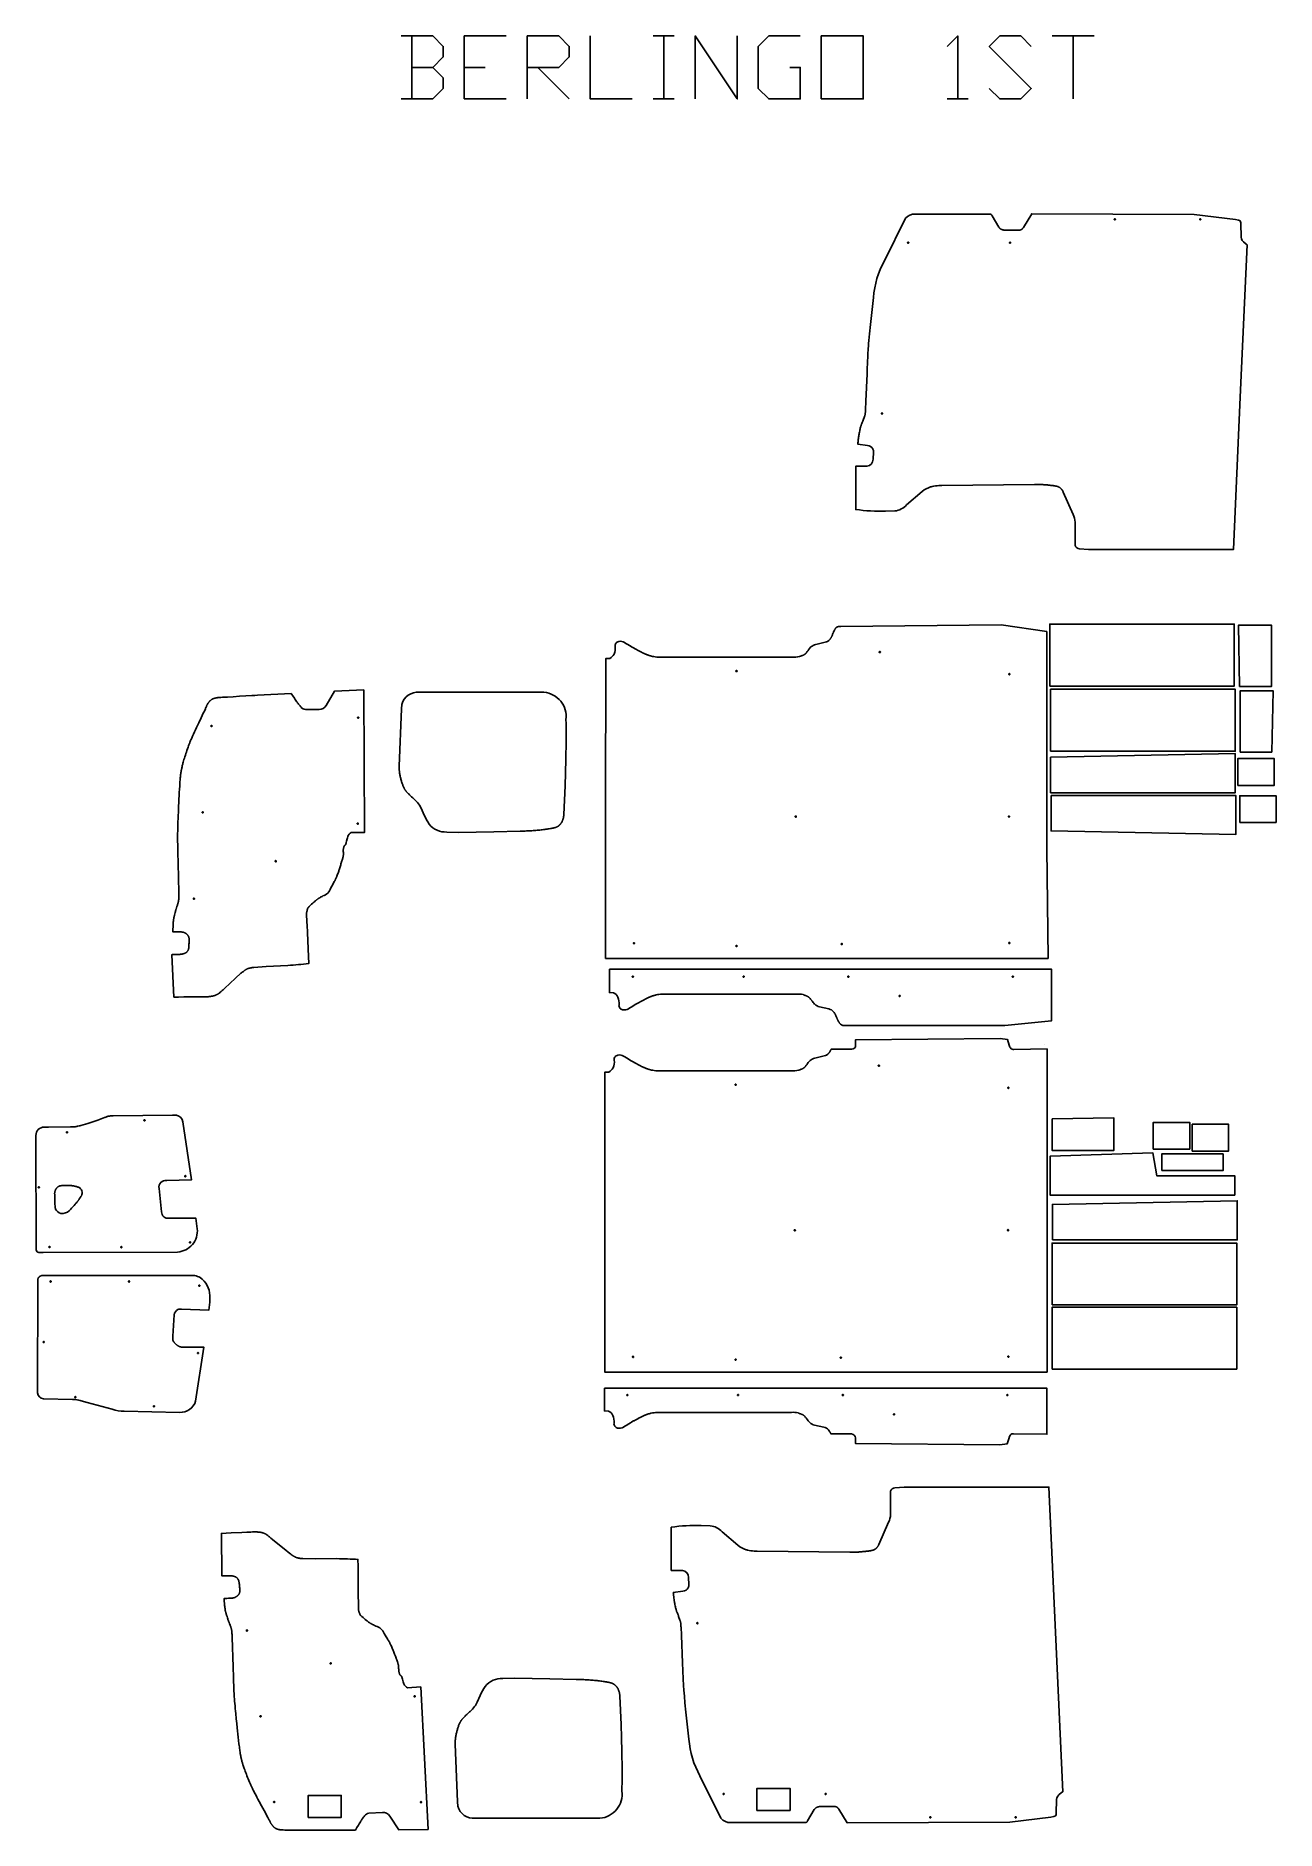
# Model space of a CAD drawing. Extents: x -2064 to 2437, y -1663 to 4851.
import ezdxf

# ---------------------------------------------------------------- set-up
doc = ezdxf.new("R2010")
doc.units = 0
doc.layers.add('Default_Layer', color=1, linetype='CONTINUOUS')

msp = doc.modelspace()

# ---------------------------------------------------------------- linework, layer by layer
at = {"layer": 'Default_Layer'}
for points in [[(-623.8, 4737.2), (-585.7, 4775.3), (-585.7, 4813.4), (-623.8, 4851.5), (-738.1, 4851.5)], [(-700, 4851.5), (-700, 4622.9)], [(-509.5, 4622.9), (-509.5, 4851.5), (-357.1, 4851.5)], [(-280.9, 4622.9), (-280.9, 4851.5), (-166.6, 4851.5), (-128.5, 4813.4), (-128.5, 4775.3), (-166.6, 4737.2), (-280.9, 4737.2)], [(-52.3, 4851.5), (-52.3, 4622.9), (100.1, 4622.9)], [(176.3, 4851.5), (252.5, 4851.5)], [(214.4, 4851.5), (214.4, 4622.9)], [(328.7, 4622.9), (328.7, 4851.5), (481.1, 4622.9), (481.1, 4851.5)], [(671.6, 4737.2), (709.7, 4737.2), (709.7, 4622.9), (595.4, 4622.9), (557.3, 4661), (557.3, 4813.4), (595.4, 4851.5), (709.7, 4851.5)], [(1243.1, 4813.4), (1281.2, 4851.5), (1281.2, 4622.9)], [(1395.5, 4661), (1433.6, 4622.9), (1509.8, 4622.9), (1547.9, 4661), (1395.5, 4813.4), (1433.6, 4851.5), (1509.8, 4851.5), (1547.9, 4813.4)], [(1624.1, 4851.5), (1776.5, 4851.5)], [(1700.3, 4851.5), (1700.3, 4622.9)], [(-738.1, 4622.9), (-623.8, 4622.9), (-585.7, 4661), (-585.7, 4699.1), (-623.8, 4737.2), (-700, 4737.2)], [(-509.5, 4737.2), (-433.3, 4737.2)], [(-242.8, 4737.2), (-128.5, 4622.9)], [(-509.5, 4622.9), (-357.1, 4622.9)], [(176.3, 4622.9), (252.5, 4622.9)], [(1243.1, 4622.9), (1319.3, 4622.9)], [(972.9, 3351.8), (973.2, 3351.4), (973.2, 3351.1)], [(1182.8, 3214), (1188, 3215.3)], [(1600.2, 2689.7), (1600.2, 2689.6)], [(1596.8, 1187.8), (1596.8, 1187.7)], [(518.4, -646.8), (513.2, -645.5)], [(303.6, -782.5), (303.6, -782.9), (303.3, -783.2)]]:
    msp.add_lwpolyline(points, dxfattribs=at)
for points in [[(785.9, 4622.9), (785.9, 4851.5), (938.3, 4851.5), (938.3, 4622.9), (785.9, 4622.9)], [(1849.2, 4185.4), (1849.3, 4185.2), (1849.3, 4185), (1849.3, 4184.8), (1849.4, 4184.6), (1849.5, 4184.5), (1849.6, 4184.3), (1849.7, 4184.1), (1849.8, 4184), (1850, 4183.9), (1850.1, 4183.8), (1850.3, 4183.7), (1850.5, 4183.6), (1850.6, 4183.5), (1850.8, 4183.4), (1851, 4183.4), (1851.2, 4183.4), (1851.4, 4183.4), (1851.6, 4183.4), (1851.8, 4183.5), (1852, 4183.6), (1852.2, 4183.7), (1852.4, 4183.8), (1852.5, 4183.9), (1852.7, 4184), (1852.8, 4184.1), (1852.9, 4184.3), (1853, 4184.5), (1853.1, 4184.6), (1853.2, 4184.8), (1853.2, 4185), (1853.2, 4185.2), (1853.2, 4185.4), (1853.2, 4185.6), (1853.2, 4185.8), (1853.2, 4186), (1853.1, 4186.2), (1853, 4186.4), (1852.9, 4186.5), (1852.8, 4186.7), (1852.7, 4186.8), (1852.5, 4187), (1852.4, 4187.1), (1852.2, 4187.2), (1852, 4187.3), (1851.8, 4187.3), (1851.6, 4187.4), (1851.4, 4187.4), (1851.2, 4187.4), (1851, 4187.4), (1850.8, 4187.4), (1850.6, 4187.3), (1850.5, 4187.3), (1850.3, 4187.2), (1850.1, 4187.1), (1850, 4187), (1849.8, 4186.8), (1849.7, 4186.7), (1849.6, 4186.5), (1849.5, 4186.4), (1849.4, 4186.2), (1849.3, 4186), (1849.3, 4185.8), (1849.3, 4185.6), (1849.2, 4185.4)], [(2159.2, 4185.4), (2159.3, 4185.2), (2159.3, 4185), (2159.3, 4184.8), (2159.4, 4184.6), (2159.5, 4184.5), (2159.6, 4184.3), (2159.7, 4184.1), (2159.8, 4184), (2160, 4183.9), (2160.1, 4183.8), (2160.3, 4183.7), (2160.5, 4183.6), (2160.6, 4183.5), (2160.8, 4183.4), (2161, 4183.4), (2161.2, 4183.4), (2161.4, 4183.4), (2161.6, 4183.4), (2161.8, 4183.5), (2162, 4183.6), (2162.2, 4183.7), (2162.4, 4183.8), (2162.5, 4183.9), (2162.7, 4184), (2162.8, 4184.1), (2162.9, 4184.3), (2163, 4184.5), (2163.1, 4184.6), (2163.2, 4184.8), (2163.2, 4185), (2163.2, 4185.2), (2163.2, 4185.4), (2163.2, 4185.6), (2163.2, 4185.8), (2163.2, 4186), (2163.1, 4186.2), (2163, 4186.4), (2162.9, 4186.5), (2162.8, 4186.7), (2162.7, 4186.8), (2162.5, 4187), (2162.4, 4187.1), (2162.2, 4187.2), (2162, 4187.3), (2161.8, 4187.3), (2161.6, 4187.4), (2161.4, 4187.4), (2161.2, 4187.4), (2161, 4187.4), (2160.8, 4187.4), (2160.6, 4187.3), (2160.5, 4187.3), (2160.3, 4187.2), (2160.1, 4187.1), (2160, 4187), (2159.8, 4186.8), (2159.7, 4186.7), (2159.6, 4186.5), (2159.5, 4186.4), (2159.4, 4186.2), (2159.3, 4186), (2159.3, 4185.8), (2159.3, 4185.6), (2159.2, 4185.4)], [(1099.2, 4100.4), (1099.3, 4100.2), (1099.3, 4100), (1099.3, 4099.8), (1099.4, 4099.6), (1099.5, 4099.5), (1099.6, 4099.3), (1099.7, 4099.1), (1099.8, 4099), (1100, 4098.9), (1100.1, 4098.8), (1100.3, 4098.7), (1100.5, 4098.6), (1100.6, 4098.5), (1100.8, 4098.4), (1101, 4098.4), (1101.2, 4098.4), (1101.4, 4098.4), (1101.6, 4098.4), (1101.8, 4098.5), (1102, 4098.6), (1102.2, 4098.7), (1102.4, 4098.8), (1102.5, 4098.9), (1102.7, 4099), (1102.8, 4099.1), (1102.9, 4099.3), (1103, 4099.5), (1103.1, 4099.6), (1103.2, 4099.8), (1103.2, 4100), (1103.2, 4100.2), (1103.2, 4100.4), (1103.2, 4100.6), (1103.2, 4100.8), (1103.2, 4101), (1103.1, 4101.2), (1103, 4101.4), (1102.9, 4101.5), (1102.8, 4101.7), (1102.7, 4101.8), (1102.5, 4102), (1102.4, 4102.1), (1102.2, 4102.2), (1102, 4102.3), (1101.8, 4102.3), (1101.6, 4102.4), (1101.4, 4102.4), (1101.2, 4102.4), (1101, 4102.4), (1100.8, 4102.4), (1100.6, 4102.3), (1100.5, 4102.3), (1100.3, 4102.2), (1100.1, 4102.1), (1100, 4102), (1099.8, 4101.8), (1099.7, 4101.7), (1099.6, 4101.5), (1099.5, 4101.4), (1099.4, 4101.2), (1099.3, 4101), (1099.3, 4100.8), (1099.3, 4100.6), (1099.2, 4100.4)], [(1469.2, 4100.4), (1469.3, 4100.2), (1469.3, 4100), (1469.3, 4099.8), (1469.4, 4099.6), (1469.5, 4099.5), (1469.6, 4099.3), (1469.7, 4099.1), (1469.8, 4099), (1470, 4098.9), (1470.1, 4098.8), (1470.3, 4098.7), (1470.5, 4098.6), (1470.6, 4098.5), (1470.8, 4098.4), (1471, 4098.4), (1471.2, 4098.4), (1471.4, 4098.4), (1471.6, 4098.4), (1471.8, 4098.5), (1472, 4098.6), (1472.2, 4098.7), (1472.4, 4098.8), (1472.5, 4098.9), (1472.7, 4099), (1472.8, 4099.1), (1472.9, 4099.3), (1473, 4099.5), (1473.1, 4099.6), (1473.2, 4099.8), (1473.2, 4100), (1473.2, 4100.2), (1473.2, 4100.4), (1473.2, 4100.6), (1473.2, 4100.8), (1473.2, 4101), (1473.1, 4101.2), (1473, 4101.4), (1472.9, 4101.5), (1472.8, 4101.7), (1472.7, 4101.8), (1472.5, 4102), (1472.4, 4102.1), (1472.2, 4102.2), (1472, 4102.3), (1471.8, 4102.3), (1471.6, 4102.4), (1471.4, 4102.4), (1471.2, 4102.4), (1471, 4102.4), (1470.8, 4102.4), (1470.6, 4102.3), (1470.5, 4102.3), (1470.3, 4102.2), (1470.1, 4102.1), (1470, 4102), (1469.8, 4101.8), (1469.7, 4101.7), (1469.6, 4101.5), (1469.5, 4101.4), (1469.4, 4101.2), (1469.3, 4101), (1469.3, 4100.8), (1469.3, 4100.6), (1469.2, 4100.4)], [(1004.2, 3480.4), (1004.3, 3480.2), (1004.3, 3480), (1004.3, 3479.8), (1004.4, 3479.6), (1004.5, 3479.5), (1004.6, 3479.3), (1004.7, 3479.1), (1004.8, 3479), (1005, 3478.9), (1005.1, 3478.8), (1005.3, 3478.7), (1005.5, 3478.6), (1005.6, 3478.5), (1005.8, 3478.4), (1006, 3478.4), (1006.2, 3478.4), (1006.4, 3478.4), (1006.6, 3478.4), (1006.8, 3478.5), (1007, 3478.6), (1007.2, 3478.7), (1007.4, 3478.8), (1007.5, 3478.9), (1007.7, 3479), (1007.8, 3479.1), (1007.9, 3479.3), (1008, 3479.5), (1008.1, 3479.6), (1008.2, 3479.8), (1008.2, 3480), (1008.2, 3480.2), (1008.2, 3480.4), (1008.2, 3480.6), (1008.2, 3480.8), (1008.2, 3481), (1008.1, 3481.2), (1008, 3481.4), (1007.9, 3481.5), (1007.8, 3481.7), (1007.7, 3481.8), (1007.5, 3482), (1007.4, 3482.1), (1007.2, 3482.2), (1007, 3482.3), (1006.8, 3482.3), (1006.6, 3482.4), (1006.4, 3482.4), (1006.2, 3482.4), (1006, 3482.4), (1005.8, 3482.4), (1005.6, 3482.3), (1005.5, 3482.3), (1005.3, 3482.2), (1005.1, 3482.1), (1005, 3482), (1004.8, 3481.8), (1004.7, 3481.7), (1004.6, 3481.5), (1004.5, 3481.4), (1004.4, 3481.2), (1004.3, 3481), (1004.3, 3480.8), (1004.3, 3480.6), (1004.2, 3480.4)], [(1614.9, 2490.7), (1614.9, 2715.7), (2284.9, 2715.7), (2284.9, 2490.7), (1614.9, 2490.7)], [(2304.2, 2488.8), (2300.3, 2712), (2419.3, 2712), (2419.3, 2489), (2304.2, 2488.8)], [(996.5, 2613.9), (996.5, 2613.7), (996.5, 2613.5), (996.5, 2613.3), (996.6, 2613.2), (996.7, 2613), (996.8, 2612.8), (996.9, 2612.7), (997, 2612.5), (997.2, 2612.4), (997.3, 2612.3), (997.5, 2612.2), (997.7, 2612.1), (997.9, 2612), (998, 2612), (998.2, 2611.9), (998.5, 2611.9), (998.7, 2611.9), (998.9, 2612), (999, 2612), (999.2, 2612.1), (999.4, 2612.2), (999.6, 2612.3), (999.7, 2612.4), (999.9, 2612.5), (1000, 2612.7), (1000.1, 2612.8), (1000.2, 2613), (1000.3, 2613.2), (1000.4, 2613.3), (1000.4, 2613.5), (1000.4, 2613.7), (1000.5, 2613.9), (1000.4, 2614.1), (1000.4, 2614.3), (1000.4, 2614.5), (1000.3, 2614.7), (1000.2, 2614.9), (1000.1, 2615.1), (1000, 2615.2), (999.9, 2615.4), (999.7, 2615.5), (999.6, 2615.6), (999.4, 2615.7), (999.2, 2615.8), (999, 2615.8), (998.9, 2615.9), (998.7, 2615.9), (998.5, 2615.9), (998.2, 2615.9), (998, 2615.9), (997.9, 2615.8), (997.7, 2615.8), (997.5, 2615.7), (997.3, 2615.6), (997.2, 2615.5), (997, 2615.4), (996.9, 2615.2), (996.8, 2615.1), (996.7, 2614.9), (996.6, 2614.7), (996.5, 2614.5), (996.5, 2614.3), (996.5, 2614.1), (996.5, 2613.9)], [(476.5, 2544.9), (476.5, 2544.7), (476.5, 2544.5), (476.5, 2544.3), (476.6, 2544.2), (476.7, 2544), (476.8, 2543.8), (476.9, 2543.7), (477, 2543.5), (477.2, 2543.4), (477.3, 2543.3), (477.5, 2543.2), (477.7, 2543.1), (477.9, 2543), (478, 2543), (478.2, 2542.9), (478.5, 2542.9), (478.7, 2542.9), (478.9, 2543), (479, 2543), (479.2, 2543.1), (479.4, 2543.2), (479.6, 2543.3), (479.7, 2543.4), (479.9, 2543.5), (480, 2543.7), (480.1, 2543.8), (480.2, 2544), (480.3, 2544.2), (480.4, 2544.3), (480.4, 2544.5), (480.4, 2544.7), (480.5, 2544.9), (480.4, 2545.1), (480.4, 2545.3), (480.4, 2545.5), (480.3, 2545.7), (480.2, 2545.9), (480.1, 2546.1), (480, 2546.2), (479.9, 2546.4), (479.7, 2546.5), (479.6, 2546.6), (479.4, 2546.7), (479.2, 2546.8), (479, 2546.8), (478.9, 2546.9), (478.7, 2546.9), (478.5, 2546.9), (478.2, 2546.9), (478, 2546.9), (477.9, 2546.8), (477.7, 2546.8), (477.5, 2546.7), (477.3, 2546.6), (477.2, 2546.5), (477, 2546.4), (476.9, 2546.2), (476.8, 2546.1), (476.7, 2545.9), (476.6, 2545.7), (476.5, 2545.5), (476.5, 2545.3), (476.5, 2545.1), (476.5, 2544.9)], [(1466.5, 2533.9), (1466.5, 2533.7), (1466.5, 2533.5), (1466.5, 2533.3), (1466.6, 2533.2), (1466.7, 2533), (1466.8, 2532.8), (1466.9, 2532.7), (1467, 2532.5), (1467.2, 2532.4), (1467.3, 2532.3), (1467.5, 2532.2), (1467.7, 2532.1), (1467.9, 2532), (1468, 2532), (1468.2, 2531.9), (1468.5, 2531.9), (1468.7, 2531.9), (1468.9, 2532), (1469, 2532), (1469.2, 2532.1), (1469.4, 2532.2), (1469.6, 2532.3), (1469.7, 2532.4), (1469.9, 2532.5), (1470, 2532.7), (1470.1, 2532.8), (1470.2, 2533), (1470.3, 2533.2), (1470.4, 2533.3), (1470.4, 2533.5), (1470.4, 2533.7), (1470.5, 2533.9), (1470.4, 2534.1), (1470.4, 2534.3), (1470.4, 2534.5), (1470.3, 2534.7), (1470.2, 2534.9), (1470.1, 2535.1), (1470, 2535.2), (1469.9, 2535.4), (1469.7, 2535.5), (1469.6, 2535.6), (1469.4, 2535.7), (1469.2, 2535.8), (1469, 2535.8), (1468.9, 2535.9), (1468.7, 2535.9), (1468.5, 2535.9), (1468.2, 2535.9), (1468, 2535.9), (1467.9, 2535.8), (1467.7, 2535.8), (1467.5, 2535.7), (1467.3, 2535.6), (1467.2, 2535.5), (1467, 2535.4), (1466.9, 2535.2), (1466.8, 2535.1), (1466.7, 2534.9), (1466.6, 2534.7), (1466.5, 2534.5), (1466.5, 2534.3), (1466.5, 2534.1), (1466.5, 2533.9)], [(1618.4, 2254.3), (1618.4, 2479.3), (2288.4, 2479.3), (2288.4, 2254.3), (1618.4, 2254.3)], [(2421.6, 2250.8), (2425.5, 2473.9), (2306.5, 2473.9), (2306.5, 2250.9), (2421.6, 2250.8)], [(-1424.7, 2345.7), (-1424.7, 2345.9), (-1424.7, 2346.1), (-1424.8, 2346.3), (-1424.9, 2346.4), (-1424.9, 2346.6), (-1425, 2346.8), (-1425.2, 2346.9), (-1425.3, 2347.1), (-1425.4, 2347.2), (-1425.6, 2347.3), (-1425.7, 2347.4), (-1425.9, 2347.5), (-1426.1, 2347.6), (-1426.3, 2347.6), (-1426.5, 2347.6), (-1426.7, 2347.7), (-1426.9, 2347.6), (-1427.1, 2347.6), (-1427.3, 2347.6), (-1427.5, 2347.5), (-1427.6, 2347.4), (-1427.8, 2347.3), (-1428, 2347.2), (-1428.1, 2347.1), (-1428.2, 2346.9), (-1428.4, 2346.8), (-1428.5, 2346.6), (-1428.5, 2346.4), (-1428.6, 2346.3), (-1428.7, 2346.1), (-1428.7, 2345.9), (-1428.7, 2345.7), (-1428.7, 2345.5), (-1428.7, 2345.3), (-1428.6, 2345.1), (-1428.5, 2344.9), (-1428.5, 2344.7), (-1428.4, 2344.5), (-1428.2, 2344.4), (-1428.1, 2344.2), (-1428, 2344.1), (-1427.8, 2344), (-1427.6, 2343.9), (-1427.5, 2343.8), (-1427.3, 2343.7), (-1427.1, 2343.7), (-1426.9, 2343.7), (-1426.7, 2343.7), (-1426.5, 2343.7), (-1426.3, 2343.7), (-1426.1, 2343.7), (-1425.9, 2343.8), (-1425.7, 2343.9), (-1425.6, 2344), (-1425.4, 2344.1), (-1425.3, 2344.2), (-1425.2, 2344.4), (-1425, 2344.5), (-1424.9, 2344.7), (-1424.9, 2344.9), (-1424.8, 2345.1), (-1424.7, 2345.3), (-1424.7, 2345.5), (-1424.7, 2345.7)], [(-892.5, 2376.2), (-892.5, 2376.4), (-892.6, 2376.6), (-892.6, 2376.8), (-892.7, 2377), (-892.8, 2377.1), (-892.9, 2377.3), (-893, 2377.5), (-893.1, 2377.6), (-893.3, 2377.7), (-893.4, 2377.9), (-893.6, 2378), (-893.8, 2378), (-893.9, 2378.1), (-894.1, 2378.2), (-894.3, 2378.2), (-894.5, 2378.2), (-894.7, 2378.2), (-894.9, 2378.2), (-895.1, 2378.1), (-895.3, 2378), (-895.5, 2378), (-895.7, 2377.9), (-895.8, 2377.7), (-895.9, 2377.6), (-896.1, 2377.5), (-896.2, 2377.3), (-896.3, 2377.1), (-896.4, 2377), (-896.4, 2376.8), (-896.5, 2376.6), (-896.5, 2376.4), (-896.5, 2376.2), (-896.5, 2376), (-896.5, 2375.8), (-896.4, 2375.6), (-896.4, 2375.4), (-896.3, 2375.2), (-896.2, 2375.1), (-896.1, 2374.9), (-895.9, 2374.8), (-895.8, 2374.7), (-895.7, 2374.5), (-895.5, 2374.4), (-895.3, 2374.4), (-895.1, 2374.3), (-894.9, 2374.2), (-894.7, 2374.2), (-894.5, 2374.2), (-894.3, 2374.2), (-894.1, 2374.2), (-893.9, 2374.3), (-893.8, 2374.4), (-893.6, 2374.4), (-893.4, 2374.5), (-893.3, 2374.7), (-893.1, 2374.8), (-893, 2374.9), (-892.9, 2375.1), (-892.8, 2375.2), (-892.7, 2375.4), (-892.6, 2375.6), (-892.6, 2375.8), (-892.5, 2376), (-892.5, 2376.2)], [(1618.4, 2103.3), (1618.1, 2232.3), (2288.4, 2245.3), (2288.4, 2103.3), (1618.4, 2103.3)], [(2297.6, 2130.1), (2297.6, 2227.1), (2429.6, 2227.1), (2429.6, 2130.1), (2297.6, 2130.1)], [(1619.9, 2093.5), (1619.7, 1964.5), (2289.9, 1951.5), (2289.9, 2093.5), (1619.9, 2093.5)], [(2304.5, 1995.5), (2304.5, 2092.5), (2436.5, 2092.5), (2436.5, 1995.5), (2304.5, 1995.5)], [(-1456.7, 2032.1), (-1456.7, 2032.3), (-1456.7, 2032.5), (-1456.8, 2032.7), (-1456.8, 2032.9), (-1456.9, 2033), (-1457, 2033.2), (-1457.1, 2033.4), (-1457.3, 2033.5), (-1457.4, 2033.6), (-1457.6, 2033.7), (-1457.7, 2033.8), (-1457.9, 2033.9), (-1458.1, 2034), (-1458.3, 2034), (-1458.5, 2034.1), (-1458.7, 2034.1), (-1458.9, 2034.1), (-1459.1, 2034), (-1459.3, 2034), (-1459.5, 2033.9), (-1459.6, 2033.8), (-1459.8, 2033.7), (-1459.9, 2033.6), (-1460.1, 2033.5), (-1460.2, 2033.4), (-1460.3, 2033.2), (-1460.4, 2033), (-1460.5, 2032.9), (-1460.6, 2032.7), (-1460.6, 2032.5), (-1460.7, 2032.3), (-1460.7, 2032.1), (-1460.7, 2031.9), (-1460.6, 2031.7), (-1460.6, 2031.5), (-1460.5, 2031.3), (-1460.4, 2031.1), (-1460.3, 2031), (-1460.2, 2030.8), (-1460.1, 2030.7), (-1459.9, 2030.5), (-1459.8, 2030.4), (-1459.6, 2030.3), (-1459.5, 2030.2), (-1459.3, 2030.2), (-1459.1, 2030.1), (-1458.9, 2030.1), (-1458.7, 2030.1), (-1458.5, 2030.1), (-1458.3, 2030.1), (-1458.1, 2030.2), (-1457.9, 2030.2), (-1457.7, 2030.3), (-1457.6, 2030.4), (-1457.4, 2030.5), (-1457.3, 2030.7), (-1457.1, 2030.8), (-1457, 2031), (-1456.9, 2031.1), (-1456.8, 2031.3), (-1456.8, 2031.5), (-1456.7, 2031.7), (-1456.7, 2031.9), (-1456.7, 2032.1)], [(-894.2, 1991.4), (-894.2, 1991.6), (-894.2, 1991.8), (-894.3, 1992), (-894.4, 1992.1), (-894.4, 1992.3), (-894.5, 1992.5), (-894.7, 1992.6), (-894.8, 1992.8), (-894.9, 1992.9), (-895.1, 1993), (-895.2, 1993.1), (-895.4, 1993.2), (-895.6, 1993.3), (-895.8, 1993.3), (-896, 1993.3), (-896.2, 1993.4), (-896.4, 1993.3), (-896.6, 1993.3), (-896.8, 1993.3), (-897, 1993.2), (-897.1, 1993.1), (-897.3, 1993), (-897.5, 1992.9), (-897.6, 1992.8), (-897.7, 1992.6), (-897.9, 1992.5), (-898, 1992.3), (-898, 1992.1), (-898.1, 1992), (-898.2, 1991.8), (-898.2, 1991.6), (-898.2, 1991.4), (-898.2, 1991.2), (-898.2, 1991), (-898.1, 1990.8), (-898, 1990.6), (-898, 1990.4), (-897.9, 1990.2), (-897.7, 1990.1), (-897.6, 1989.9), (-897.5, 1989.8), (-897.3, 1989.7), (-897.1, 1989.6), (-897, 1989.5), (-896.8, 1989.4), (-896.6, 1989.4), (-896.4, 1989.4), (-896.2, 1989.4), (-896, 1989.4), (-895.8, 1989.4), (-895.6, 1989.4), (-895.4, 1989.5), (-895.2, 1989.6), (-895.1, 1989.7), (-894.9, 1989.8), (-894.8, 1989.9), (-894.7, 1990.1), (-894.5, 1990.2), (-894.4, 1990.4), (-894.4, 1990.6), (-894.3, 1990.8), (-894.2, 1991), (-894.2, 1991.2), (-894.2, 1991.4)], [(691.5, 2016.9), (691.5, 2016.7), (691.5, 2016.5), (691.5, 2016.3), (691.6, 2016.2), (691.7, 2016), (691.8, 2015.8), (691.9, 2015.7), (692, 2015.5), (692.2, 2015.4), (692.3, 2015.3), (692.5, 2015.2), (692.7, 2015.1), (692.9, 2015), (693, 2015), (693.2, 2014.9), (693.5, 2014.9), (693.7, 2014.9), (693.9, 2015), (694, 2015), (694.2, 2015.1), (694.4, 2015.2), (694.6, 2015.3), (694.7, 2015.4), (694.9, 2015.5), (695, 2015.7), (695.1, 2015.8), (695.2, 2016), (695.3, 2016.2), (695.4, 2016.3), (695.4, 2016.5), (695.4, 2016.7), (695.5, 2016.9), (695.4, 2017.1), (695.4, 2017.3), (695.4, 2017.5), (695.3, 2017.7), (695.2, 2017.9), (695.1, 2018.1), (695, 2018.2), (694.9, 2018.4), (694.7, 2018.5), (694.6, 2018.6), (694.4, 2018.7), (694.2, 2018.8), (694, 2018.8), (693.9, 2018.9), (693.7, 2018.9), (693.5, 2018.9), (693.2, 2018.9), (693, 2018.9), (692.9, 2018.8), (692.7, 2018.8), (692.5, 2018.7), (692.3, 2018.6), (692.2, 2018.5), (692, 2018.4), (691.9, 2018.2), (691.8, 2018.1), (691.7, 2017.9), (691.6, 2017.7), (691.5, 2017.5), (691.5, 2017.3), (691.5, 2017.1), (691.5, 2016.9)], [(1465.5, 2016.9), (1465.5, 2016.7), (1465.5, 2016.5), (1465.5, 2016.3), (1465.6, 2016.2), (1465.7, 2016), (1465.8, 2015.8), (1465.9, 2015.7), (1466, 2015.5), (1466.2, 2015.4), (1466.3, 2015.3), (1466.5, 2015.2), (1466.7, 2015.1), (1466.9, 2015), (1467, 2015), (1467.2, 2014.9), (1467.5, 2014.9), (1467.7, 2014.9), (1467.9, 2015), (1468, 2015), (1468.2, 2015.1), (1468.4, 2015.2), (1468.6, 2015.3), (1468.7, 2015.4), (1468.9, 2015.5), (1469, 2015.7), (1469.1, 2015.8), (1469.2, 2016), (1469.3, 2016.2), (1469.4, 2016.3), (1469.4, 2016.5), (1469.4, 2016.7), (1469.5, 2016.9), (1469.4, 2017.1), (1469.4, 2017.3), (1469.4, 2017.5), (1469.3, 2017.7), (1469.2, 2017.9), (1469.1, 2018.1), (1469, 2018.2), (1468.9, 2018.4), (1468.7, 2018.5), (1468.6, 2018.6), (1468.4, 2018.7), (1468.2, 2018.8), (1468, 2018.8), (1467.9, 2018.9), (1467.7, 2018.9), (1467.5, 2018.9), (1467.2, 2018.9), (1467, 2018.9), (1466.9, 2018.8), (1466.7, 2018.8), (1466.5, 2018.7), (1466.3, 2018.6), (1466.2, 2018.5), (1466, 2018.4), (1465.9, 2018.2), (1465.8, 2018.1), (1465.7, 2017.9), (1465.6, 2017.7), (1465.5, 2017.5), (1465.5, 2017.3), (1465.5, 2017.1), (1465.5, 2016.9)], [(-1191.5, 1854.9), (-1191.5, 1855.1), (-1191.5, 1855.3), (-1191.6, 1855.5), (-1191.6, 1855.7), (-1191.7, 1855.8), (-1191.8, 1856), (-1191.9, 1856.1), (-1192.1, 1856.3), (-1192.2, 1856.4), (-1192.4, 1856.5), (-1192.5, 1856.6), (-1192.7, 1856.7), (-1192.9, 1856.8), (-1193.1, 1856.8), (-1193.3, 1856.9), (-1193.5, 1856.9), (-1193.7, 1856.9), (-1193.9, 1856.8), (-1194.1, 1856.8), (-1194.3, 1856.7), (-1194.4, 1856.6), (-1194.6, 1856.5), (-1194.7, 1856.4), (-1194.9, 1856.3), (-1195, 1856.1), (-1195.1, 1856), (-1195.2, 1855.8), (-1195.3, 1855.7), (-1195.4, 1855.5), (-1195.4, 1855.3), (-1195.5, 1855.1), (-1195.5, 1854.9), (-1195.5, 1854.7), (-1195.4, 1854.5), (-1195.4, 1854.3), (-1195.3, 1854.1), (-1195.2, 1853.9), (-1195.1, 1853.8), (-1195, 1853.6), (-1194.9, 1853.5), (-1194.7, 1853.3), (-1194.6, 1853.2), (-1194.4, 1853.1), (-1194.3, 1853), (-1194.1, 1853), (-1193.9, 1852.9), (-1193.7, 1852.9), (-1193.5, 1852.9), (-1193.3, 1852.9), (-1193.1, 1852.9), (-1192.9, 1853), (-1192.7, 1853), (-1192.5, 1853.1), (-1192.4, 1853.2), (-1192.2, 1853.3), (-1192.1, 1853.5), (-1191.9, 1853.6), (-1191.8, 1853.8), (-1191.7, 1853.9), (-1191.6, 1854.1), (-1191.6, 1854.3), (-1191.5, 1854.5), (-1191.5, 1854.7), (-1191.5, 1854.9)], [(-1488.7, 1718.5), (-1488.8, 1718.8), (-1488.8, 1719), (-1488.8, 1719.1), (-1488.9, 1719.3), (-1489, 1719.5), (-1489.1, 1719.7), (-1489.2, 1719.8), (-1489.3, 1720), (-1489.5, 1720.1), (-1489.6, 1720.2), (-1489.8, 1720.3), (-1490, 1720.4), (-1490.1, 1720.5), (-1490.3, 1720.5), (-1490.5, 1720.5), (-1490.7, 1720.5), (-1490.9, 1720.5), (-1491.1, 1720.5), (-1491.3, 1720.5), (-1491.5, 1720.4), (-1491.7, 1720.3), (-1491.9, 1720.2), (-1492, 1720.1), (-1492.2, 1720), (-1492.3, 1719.8), (-1492.4, 1719.7), (-1492.5, 1719.5), (-1492.6, 1719.3), (-1492.7, 1719.1), (-1492.7, 1719), (-1492.7, 1718.8), (-1492.7, 1718.5), (-1492.7, 1718.3), (-1492.7, 1718.1), (-1492.7, 1718), (-1492.6, 1717.8), (-1492.5, 1717.6), (-1492.4, 1717.4), (-1492.3, 1717.3), (-1492.2, 1717.1), (-1492, 1717), (-1491.9, 1716.9), (-1491.7, 1716.8), (-1491.5, 1716.7), (-1491.3, 1716.6), (-1491.1, 1716.6), (-1490.9, 1716.6), (-1490.7, 1716.5), (-1490.5, 1716.6), (-1490.3, 1716.6), (-1490.1, 1716.6), (-1490, 1716.7), (-1489.8, 1716.8), (-1489.6, 1716.9), (-1489.5, 1717), (-1489.3, 1717.1), (-1489.2, 1717.3), (-1489.1, 1717.4), (-1489, 1717.6), (-1488.9, 1717.8), (-1488.8, 1718), (-1488.8, 1718.1), (-1488.8, 1718.3), (-1488.7, 1718.5)], [(104.5, 1556.9), (104.5, 1556.7), (104.5, 1556.5), (104.5, 1556.3), (104.6, 1556.2), (104.7, 1556), (104.8, 1555.8), (104.9, 1555.7), (105, 1555.5), (105.2, 1555.4), (105.3, 1555.3), (105.5, 1555.2), (105.7, 1555.1), (105.9, 1555), (106, 1555), (106.2, 1554.9), (106.5, 1554.9), (106.7, 1554.9), (106.9, 1555), (107, 1555), (107.2, 1555.1), (107.4, 1555.2), (107.6, 1555.3), (107.7, 1555.4), (107.9, 1555.5), (108, 1555.7), (108.1, 1555.8), (108.2, 1556), (108.3, 1556.2), (108.4, 1556.3), (108.4, 1556.5), (108.4, 1556.7), (108.5, 1556.9), (108.4, 1557.1), (108.4, 1557.3), (108.4, 1557.5), (108.3, 1557.7), (108.2, 1557.9), (108.1, 1558.1), (108, 1558.2), (107.9, 1558.4), (107.7, 1558.5), (107.6, 1558.6), (107.4, 1558.7), (107.2, 1558.8), (107, 1558.8), (106.9, 1558.9), (106.7, 1558.9), (106.5, 1558.9), (106.2, 1558.9), (106, 1558.9), (105.9, 1558.8), (105.7, 1558.8), (105.5, 1558.7), (105.3, 1558.6), (105.2, 1558.5), (105, 1558.4), (104.9, 1558.2), (104.8, 1558.1), (104.7, 1557.9), (104.6, 1557.7), (104.5, 1557.5), (104.5, 1557.3), (104.5, 1557.1), (104.5, 1556.9)], [(476.5, 1546.9), (476.5, 1546.7), (476.5, 1546.5), (476.5, 1546.3), (476.6, 1546.2), (476.7, 1546), (476.8, 1545.8), (476.9, 1545.7), (477, 1545.5), (477.2, 1545.4), (477.3, 1545.3), (477.5, 1545.2), (477.7, 1545.1), (477.9, 1545), (478, 1545), (478.2, 1544.9), (478.5, 1544.9), (478.7, 1544.9), (478.9, 1545), (479, 1545), (479.2, 1545.1), (479.4, 1545.2), (479.6, 1545.3), (479.7, 1545.4), (479.9, 1545.5), (480, 1545.7), (480.1, 1545.8), (480.2, 1546), (480.3, 1546.2), (480.4, 1546.3), (480.4, 1546.5), (480.4, 1546.7), (480.5, 1546.9), (480.4, 1547.1), (480.4, 1547.3), (480.4, 1547.5), (480.3, 1547.7), (480.2, 1547.9), (480.1, 1548.1), (480, 1548.2), (479.9, 1548.4), (479.7, 1548.5), (479.6, 1548.6), (479.4, 1548.7), (479.2, 1548.8), (479, 1548.8), (478.9, 1548.9), (478.7, 1548.9), (478.5, 1548.9), (478.2, 1548.9), (478, 1548.9), (477.9, 1548.8), (477.7, 1548.8), (477.5, 1548.7), (477.3, 1548.6), (477.2, 1548.5), (477, 1548.4), (476.9, 1548.2), (476.8, 1548.1), (476.7, 1547.9), (476.6, 1547.7), (476.5, 1547.5), (476.5, 1547.3), (476.5, 1547.1), (476.5, 1546.9)], [(858.5, 1553.9), (858.5, 1553.7), (858.5, 1553.5), (858.5, 1553.3), (858.6, 1553.2), (858.7, 1553), (858.8, 1552.8), (858.9, 1552.7), (859, 1552.5), (859.2, 1552.4), (859.3, 1552.3), (859.5, 1552.2), (859.7, 1552.1), (859.9, 1552), (860, 1552), (860.2, 1551.9), (860.5, 1551.9), (860.7, 1551.9), (860.9, 1552), (861, 1552), (861.2, 1552.1), (861.4, 1552.2), (861.6, 1552.3), (861.7, 1552.4), (861.9, 1552.5), (862, 1552.7), (862.1, 1552.8), (862.2, 1553), (862.3, 1553.2), (862.4, 1553.3), (862.4, 1553.5), (862.4, 1553.7), (862.5, 1553.9), (862.4, 1554.1), (862.4, 1554.3), (862.4, 1554.5), (862.3, 1554.7), (862.2, 1554.9), (862.1, 1555.1), (862, 1555.2), (861.9, 1555.4), (861.7, 1555.5), (861.6, 1555.6), (861.4, 1555.7), (861.2, 1555.8), (861, 1555.8), (860.9, 1555.9), (860.7, 1555.9), (860.5, 1555.9), (860.2, 1555.9), (860, 1555.9), (859.9, 1555.8), (859.7, 1555.8), (859.5, 1555.7), (859.3, 1555.6), (859.2, 1555.5), (859, 1555.4), (858.9, 1555.2), (858.8, 1555.1), (858.7, 1554.9), (858.6, 1554.7), (858.5, 1554.5), (858.5, 1554.3), (858.5, 1554.1), (858.5, 1553.9)], [(1466.5, 1557.9), (1466.5, 1557.7), (1466.5, 1557.5), (1466.5, 1557.3), (1466.6, 1557.2), (1466.7, 1557), (1466.8, 1556.8), (1466.9, 1556.7), (1467, 1556.5), (1467.2, 1556.4), (1467.3, 1556.3), (1467.5, 1556.2), (1467.7, 1556.1), (1467.9, 1556), (1468, 1556), (1468.2, 1555.9), (1468.5, 1555.9), (1468.7, 1555.9), (1468.9, 1556), (1469, 1556), (1469.2, 1556.1), (1469.4, 1556.2), (1469.6, 1556.3), (1469.7, 1556.4), (1469.9, 1556.5), (1470, 1556.7), (1470.1, 1556.8), (1470.2, 1557), (1470.3, 1557.2), (1470.4, 1557.3), (1470.4, 1557.5), (1470.4, 1557.7), (1470.5, 1557.9), (1470.4, 1558.1), (1470.4, 1558.3), (1470.4, 1558.5), (1470.3, 1558.7), (1470.2, 1558.9), (1470.1, 1559.1), (1470, 1559.2), (1469.9, 1559.4), (1469.7, 1559.5), (1469.6, 1559.6), (1469.4, 1559.7), (1469.2, 1559.8), (1469, 1559.8), (1468.9, 1559.9), (1468.7, 1559.9), (1468.5, 1559.9), (1468.2, 1559.9), (1468, 1559.9), (1467.9, 1559.8), (1467.7, 1559.8), (1467.5, 1559.7), (1467.3, 1559.6), (1467.2, 1559.5), (1467, 1559.4), (1466.9, 1559.2), (1466.8, 1559.1), (1466.7, 1558.9), (1466.6, 1558.7), (1466.5, 1558.5), (1466.5, 1558.3), (1466.5, 1558.1), (1466.5, 1557.9)], [(104.1, 1435.6), (104.1, 1435.9), (104, 1436.1), (104, 1436.2), (103.9, 1436.4), (103.8, 1436.6), (103.7, 1436.8), (103.6, 1436.9), (103.5, 1437.1), (103.3, 1437.2), (103.2, 1437.3), (103, 1437.4), (102.8, 1437.5), (102.7, 1437.6), (102.5, 1437.6), (102.3, 1437.6), (102.1, 1437.6), (101.9, 1437.6), (101.7, 1437.6), (101.5, 1437.6), (101.3, 1437.5), (101.1, 1437.4), (100.9, 1437.3), (100.8, 1437.2), (100.7, 1437.1), (100.5, 1436.9), (100.4, 1436.8), (100.3, 1436.6), (100.2, 1436.4), (100.2, 1436.2), (100.1, 1436.1), (100.1, 1435.9), (100.1, 1435.6), (100.1, 1435.4), (100.1, 1435.2), (100.2, 1435.1), (100.2, 1434.9), (100.3, 1434.7), (100.4, 1434.5), (100.5, 1434.4), (100.7, 1434.2), (100.8, 1434.1), (100.9, 1434), (101.1, 1433.9), (101.3, 1433.8), (101.5, 1433.7), (101.7, 1433.7), (101.9, 1433.7), (102.1, 1433.6), (102.3, 1433.7), (102.5, 1433.7), (102.7, 1433.7), (102.8, 1433.8), (103, 1433.9), (103.2, 1434), (103.3, 1434.1), (103.5, 1434.2), (103.6, 1434.4), (103.7, 1434.5), (103.8, 1434.7), (103.9, 1434.9), (104, 1435.1), (104, 1435.2), (104.1, 1435.4), (104.1, 1435.6)], [(506.1, 1435.6), (506.1, 1435.9), (506, 1436.1), (506, 1436.2), (505.9, 1436.4), (505.8, 1436.6), (505.7, 1436.8), (505.6, 1436.9), (505.5, 1437.1), (505.3, 1437.2), (505.2, 1437.3), (505, 1437.4), (504.8, 1437.5), (504.7, 1437.6), (504.5, 1437.6), (504.3, 1437.6), (504.1, 1437.6), (503.9, 1437.6), (503.7, 1437.6), (503.5, 1437.6), (503.3, 1437.5), (503.1, 1437.4), (502.9, 1437.3), (502.8, 1437.2), (502.7, 1437.1), (502.5, 1436.9), (502.4, 1436.8), (502.3, 1436.6), (502.2, 1436.4), (502.2, 1436.2), (502.1, 1436.1), (502.1, 1435.9), (502.1, 1435.6), (502.1, 1435.4), (502.1, 1435.2), (502.2, 1435.1), (502.2, 1434.9), (502.3, 1434.7), (502.4, 1434.5), (502.5, 1434.4), (502.7, 1434.2), (502.8, 1434.1), (502.9, 1434), (503.1, 1433.9), (503.3, 1433.8), (503.5, 1433.7), (503.7, 1433.7), (503.9, 1433.7), (504.1, 1433.6), (504.3, 1433.7), (504.5, 1433.7), (504.7, 1433.7), (504.8, 1433.8), (505, 1433.9), (505.2, 1434), (505.3, 1434.1), (505.5, 1434.2), (505.6, 1434.4), (505.7, 1434.5), (505.8, 1434.7), (505.9, 1434.9), (506, 1435.1), (506, 1435.2), (506.1, 1435.4), (506.1, 1435.6)], [(886.1, 1435.6), (886.1, 1435.9), (886, 1436.1), (886, 1436.2), (885.9, 1436.4), (885.8, 1436.6), (885.7, 1436.8), (885.6, 1436.9), (885.5, 1437.1), (885.3, 1437.2), (885.2, 1437.3), (885, 1437.4), (884.8, 1437.5), (884.7, 1437.6), (884.5, 1437.6), (884.3, 1437.6), (884.1, 1437.6), (883.9, 1437.6), (883.7, 1437.6), (883.5, 1437.6), (883.3, 1437.5), (883.1, 1437.4), (882.9, 1437.3), (882.8, 1437.2), (882.7, 1437.1), (882.5, 1436.9), (882.4, 1436.8), (882.3, 1436.6), (882.2, 1436.4), (882.2, 1436.2), (882.1, 1436.1), (882.1, 1435.9), (882.1, 1435.6), (882.1, 1435.4), (882.1, 1435.2), (882.2, 1435.1), (882.2, 1434.9), (882.3, 1434.7), (882.4, 1434.5), (882.5, 1434.4), (882.7, 1434.2), (882.8, 1434.1), (882.9, 1434), (883.1, 1433.9), (883.3, 1433.8), (883.5, 1433.7), (883.7, 1433.7), (883.9, 1433.7), (884.1, 1433.6), (884.3, 1433.7), (884.5, 1433.7), (884.7, 1433.7), (884.8, 1433.8), (885, 1433.9), (885.2, 1434), (885.3, 1434.1), (885.5, 1434.2), (885.6, 1434.4), (885.7, 1434.5), (885.8, 1434.7), (885.9, 1434.9), (886, 1435.1), (886, 1435.2), (886.1, 1435.4), (886.1, 1435.6)], [(1483.1, 1435.6), (1483.1, 1435.9), (1483, 1436.1), (1483, 1436.2), (1482.9, 1436.4), (1482.8, 1436.6), (1482.7, 1436.8), (1482.6, 1436.9), (1482.5, 1437.1), (1482.3, 1437.2), (1482.2, 1437.3), (1482, 1437.4), (1481.8, 1437.5), (1481.7, 1437.6), (1481.5, 1437.6), (1481.3, 1437.6), (1481.1, 1437.6), (1480.9, 1437.6), (1480.7, 1437.6), (1480.5, 1437.6), (1480.3, 1437.5), (1480.1, 1437.4), (1479.9, 1437.3), (1479.8, 1437.2), (1479.7, 1437.1), (1479.5, 1436.9), (1479.4, 1436.8), (1479.3, 1436.6), (1479.2, 1436.4), (1479.2, 1436.2), (1479.1, 1436.1), (1479.1, 1435.9), (1479.1, 1435.6), (1479.1, 1435.4), (1479.1, 1435.2), (1479.2, 1435.1), (1479.2, 1434.9), (1479.3, 1434.7), (1479.4, 1434.5), (1479.5, 1434.4), (1479.7, 1434.2), (1479.8, 1434.1), (1479.9, 1434), (1480.1, 1433.9), (1480.3, 1433.8), (1480.5, 1433.7), (1480.7, 1433.7), (1480.9, 1433.7), (1481.1, 1433.6), (1481.3, 1433.7), (1481.5, 1433.7), (1481.7, 1433.7), (1481.8, 1433.8), (1482, 1433.9), (1482.2, 1434), (1482.3, 1434.1), (1482.5, 1434.2), (1482.6, 1434.4), (1482.7, 1434.5), (1482.8, 1434.7), (1482.9, 1434.9), (1483, 1435.1), (1483, 1435.2), (1483.1, 1435.4), (1483.1, 1435.6)], [(1072.1, 1365.6), (1072.1, 1365.9), (1072, 1366.1), (1072, 1366.2), (1071.9, 1366.4), (1071.8, 1366.6), (1071.7, 1366.8), (1071.6, 1366.9), (1071.5, 1367.1), (1071.3, 1367.2), (1071.2, 1367.3), (1071, 1367.4), (1070.8, 1367.5), (1070.7, 1367.6), (1070.5, 1367.6), (1070.3, 1367.6), (1070.1, 1367.6), (1069.9, 1367.6), (1069.7, 1367.6), (1069.5, 1367.6), (1069.3, 1367.5), (1069.1, 1367.4), (1068.9, 1367.3), (1068.8, 1367.2), (1068.7, 1367.1), (1068.5, 1366.9), (1068.4, 1366.8), (1068.3, 1366.6), (1068.2, 1366.4), (1068.2, 1366.2), (1068.1, 1366.1), (1068.1, 1365.9), (1068.1, 1365.6), (1068.1, 1365.4), (1068.1, 1365.2), (1068.2, 1365.1), (1068.2, 1364.9), (1068.3, 1364.7), (1068.4, 1364.5), (1068.5, 1364.4), (1068.7, 1364.2), (1068.8, 1364.1), (1068.9, 1364), (1069.1, 1363.9), (1069.3, 1363.8), (1069.5, 1363.7), (1069.7, 1363.7), (1069.9, 1363.7), (1070.1, 1363.6), (1070.3, 1363.7), (1070.5, 1363.7), (1070.7, 1363.7), (1070.8, 1363.8), (1071, 1363.9), (1071.2, 1364), (1071.3, 1364.1), (1071.5, 1364.2), (1071.6, 1364.4), (1071.7, 1364.5), (1071.8, 1364.7), (1071.9, 1364.9), (1072, 1365.1), (1072, 1365.2), (1072.1, 1365.4), (1072.1, 1365.6)], [(993, 1112), (993, 1111.8), (993, 1111.6), (993.1, 1111.4), (993.2, 1111.2), (993.2, 1111), (993.3, 1110.9), (993.5, 1110.7), (993.6, 1110.6), (993.7, 1110.5), (993.9, 1110.3), (994, 1110.2), (994.2, 1110.2), (994.4, 1110.1), (994.6, 1110), (994.8, 1110), (995, 1110), (995.2, 1110), (995.4, 1110), (995.6, 1110.1), (995.8, 1110.2), (996, 1110.2), (996.1, 1110.3), (996.3, 1110.5), (996.4, 1110.6), (996.5, 1110.7), (996.7, 1110.9), (996.8, 1111), (996.8, 1111.2), (996.9, 1111.4), (997, 1111.6), (997, 1111.8), (997, 1112), (997, 1112.2), (997, 1112.4), (996.9, 1112.6), (996.8, 1112.8), (996.8, 1113), (996.7, 1113.1), (996.5, 1113.3), (996.4, 1113.4), (996.3, 1113.5), (996.1, 1113.7), (996, 1113.8), (995.8, 1113.8), (995.6, 1113.9), (995.4, 1114), (995.2, 1114), (995, 1114), (994.8, 1114), (994.6, 1114), (994.4, 1113.9), (994.2, 1113.8), (994, 1113.8), (993.9, 1113.7), (993.7, 1113.5), (993.6, 1113.4), (993.5, 1113.3), (993.3, 1113.1), (993.2, 1113), (993.2, 1112.8), (993.1, 1112.6), (993, 1112.4), (993, 1112.2), (993, 1112)], [(473, 1043), (473, 1042.8), (473, 1042.6), (473.1, 1042.4), (473.2, 1042.2), (473.2, 1042), (473.3, 1041.9), (473.5, 1041.7), (473.6, 1041.6), (473.7, 1041.5), (473.9, 1041.3), (474, 1041.2), (474.2, 1041.2), (474.4, 1041.1), (474.6, 1041), (474.8, 1041), (475, 1041), (475.2, 1041), (475.4, 1041), (475.6, 1041.1), (475.8, 1041.2), (476, 1041.2), (476.1, 1041.3), (476.3, 1041.5), (476.4, 1041.6), (476.5, 1041.7), (476.7, 1041.9), (476.8, 1042), (476.8, 1042.2), (476.9, 1042.4), (477, 1042.6), (477, 1042.8), (477, 1043), (477, 1043.2), (477, 1043.4), (476.9, 1043.6), (476.8, 1043.8), (476.8, 1044), (476.7, 1044.1), (476.5, 1044.3), (476.4, 1044.4), (476.3, 1044.5), (476.1, 1044.7), (476, 1044.8), (475.8, 1044.8), (475.6, 1044.9), (475.4, 1045), (475.2, 1045), (475, 1045), (474.8, 1045), (474.6, 1045), (474.4, 1044.9), (474.2, 1044.8), (474, 1044.8), (473.9, 1044.7), (473.7, 1044.5), (473.6, 1044.4), (473.5, 1044.3), (473.3, 1044.1), (473.2, 1044), (473.2, 1043.8), (473.1, 1043.6), (473, 1043.4), (473, 1043.2), (473, 1043)], [(1463, 1032), (1463, 1031.8), (1463, 1031.6), (1463.1, 1031.4), (1463.2, 1031.2), (1463.2, 1031), (1463.3, 1030.9), (1463.5, 1030.7), (1463.6, 1030.6), (1463.7, 1030.5), (1463.9, 1030.3), (1464, 1030.2), (1464.2, 1030.2), (1464.4, 1030.1), (1464.6, 1030), (1464.8, 1030), (1465, 1030), (1465.2, 1030), (1465.4, 1030), (1465.6, 1030.1), (1465.8, 1030.2), (1466, 1030.2), (1466.1, 1030.3), (1466.3, 1030.5), (1466.4, 1030.6), (1466.5, 1030.7), (1466.7, 1030.9), (1466.8, 1031), (1466.8, 1031.2), (1466.9, 1031.4), (1467, 1031.6), (1467, 1031.8), (1467, 1032), (1467, 1032.2), (1467, 1032.4), (1466.9, 1032.6), (1466.8, 1032.8), (1466.8, 1033), (1466.7, 1033.1), (1466.5, 1033.3), (1466.4, 1033.4), (1466.3, 1033.5), (1466.1, 1033.7), (1466, 1033.8), (1465.8, 1033.8), (1465.6, 1033.9), (1465.4, 1034), (1465.2, 1034), (1465, 1034), (1464.8, 1034), (1464.6, 1034), (1464.4, 1033.9), (1464.2, 1033.8), (1464, 1033.8), (1463.9, 1033.7), (1463.7, 1033.5), (1463.6, 1033.4), (1463.5, 1033.3), (1463.3, 1033.1), (1463.2, 1033), (1463.2, 1032.8), (1463.1, 1032.6), (1463, 1032.4), (1463, 1032.2), (1463, 1032)], [(-1672, 914.1), (-1672, 913.9), (-1672, 913.7), (-1671.9, 913.6), (-1671.9, 913.4), (-1671.8, 913.2), (-1671.7, 913), (-1671.6, 912.9), (-1671.4, 912.7), (-1671.3, 912.6), (-1671.2, 912.5), (-1671, 912.4), (-1670.8, 912.3), (-1670.6, 912.2), (-1670.4, 912.2), (-1670.2, 912.2), (-1670, 912.1), (-1669.8, 912.2), (-1669.6, 912.2), (-1669.4, 912.2), (-1669.3, 912.3), (-1669.1, 912.4), (-1668.9, 912.5), (-1668.8, 912.6), (-1668.6, 912.7), (-1668.5, 912.9), (-1668.4, 913), (-1668.3, 913.2), (-1668.2, 913.4), (-1668.1, 913.6), (-1668.1, 913.7), (-1668, 913.9), (-1668, 914.1), (-1668, 914.4), (-1668.1, 914.6), (-1668.1, 914.7), (-1668.2, 914.9), (-1668.3, 915.1), (-1668.4, 915.3), (-1668.5, 915.4), (-1668.6, 915.6), (-1668.8, 915.7), (-1668.9, 915.8), (-1669.1, 915.9), (-1669.3, 916), (-1669.4, 916.1), (-1669.6, 916.1), (-1669.8, 916.1), (-1670, 916.1), (-1670.2, 916.1), (-1670.4, 916.1), (-1670.6, 916.1), (-1670.8, 916), (-1671, 915.9), (-1671.2, 915.8), (-1671.3, 915.7), (-1671.4, 915.6), (-1671.6, 915.4), (-1671.7, 915.3), (-1671.8, 915.1), (-1671.9, 914.9), (-1671.9, 914.7), (-1672, 914.6), (-1672, 914.4), (-1672, 914.1)], [(1624.3, 919.2), (1847.5, 923.1), (1847.5, 804.1), (1624.5, 804.1), (1624.3, 919.2)], [(-1953.3, 870.1), (-1953.3, 869.9), (-1953.2, 869.7), (-1953.2, 869.5), (-1953.1, 869.4), (-1953, 869.2), (-1952.9, 869), (-1952.8, 868.9), (-1952.7, 868.7), (-1952.5, 868.6), (-1952.4, 868.5), (-1952.2, 868.4), (-1952.1, 868.3), (-1951.9, 868.2), (-1951.7, 868.2), (-1951.5, 868.2), (-1951.3, 868.1), (-1951.1, 868.2), (-1950.9, 868.2), (-1950.7, 868.2), (-1950.5, 868.3), (-1950.3, 868.4), (-1950.2, 868.5), (-1950, 868.6), (-1949.9, 868.7), (-1949.7, 868.9), (-1949.6, 869), (-1949.5, 869.2), (-1949.4, 869.4), (-1949.4, 869.5), (-1949.3, 869.7), (-1949.3, 869.9), (-1949.3, 870.1), (-1949.3, 870.3), (-1949.3, 870.5), (-1949.4, 870.7), (-1949.4, 870.9), (-1949.5, 871.1), (-1949.6, 871.3), (-1949.7, 871.4), (-1949.9, 871.6), (-1950, 871.7), (-1950.2, 871.8), (-1950.3, 871.9), (-1950.5, 872), (-1950.7, 872.1), (-1950.9, 872.1), (-1951.1, 872.1), (-1951.3, 872.1), (-1951.5, 872.1), (-1951.7, 872.1), (-1951.9, 872.1), (-1952.1, 872), (-1952.2, 871.9), (-1952.4, 871.8), (-1952.5, 871.7), (-1952.7, 871.6), (-1952.8, 871.4), (-1952.9, 871.3), (-1953, 871.1), (-1953.1, 870.9), (-1953.2, 870.7), (-1953.2, 870.5), (-1953.3, 870.3), (-1953.3, 870.1)], [(1990.9, 809.3), (1990.9, 906.3), (2122.9, 906.3), (2122.9, 809.3), (1990.9, 809.3)], [(2132.4, 802.4), (2132.4, 899.4), (2264.4, 899.4), (2264.4, 802.4), (2132.4, 802.4)], [(2286.7, 641.9), (2286.9, 711.9), (2003.8, 711.9), (1988.8, 796.5), (1616.7, 783.9), (1616.7, 641.9), (2286.7, 641.9)], [(2021.3, 731.7), (2244.4, 731.6), (2244.4, 791.7), (2021.4, 791.7), (2021.3, 731.7)], [(-2055.5, 670.8), (-2055.5, 670.6), (-2055.5, 670.4), (-2055.4, 670.2), (-2055.4, 670), (-2055.3, 669.9), (-2055.2, 669.7), (-2055.1, 669.6), (-2054.9, 669.4), (-2054.8, 669.3), (-2054.6, 669.2), (-2054.5, 669.1), (-2054.3, 669), (-2054.1, 668.9), (-2053.9, 668.9), (-2053.7, 668.8), (-2053.5, 668.8), (-2053.3, 668.8), (-2053.1, 668.9), (-2052.9, 668.9), (-2052.7, 669), (-2052.6, 669.1), (-2052.4, 669.2), (-2052.2, 669.3), (-2052.1, 669.4), (-2052, 669.6), (-2051.9, 669.7), (-2051.8, 669.9), (-2051.7, 670), (-2051.6, 670.2), (-2051.6, 670.4), (-2051.5, 670.6), (-2051.5, 670.8), (-2051.5, 671), (-2051.6, 671.2), (-2051.6, 671.4), (-2051.7, 671.6), (-2051.8, 671.8), (-2051.9, 671.9), (-2052, 672.1), (-2052.1, 672.2), (-2052.2, 672.4), (-2052.4, 672.5), (-2052.6, 672.6), (-2052.7, 672.7), (-2052.9, 672.7), (-2053.1, 672.8), (-2053.3, 672.8), (-2053.5, 672.8), (-2053.7, 672.8), (-2053.9, 672.8), (-2054.1, 672.7), (-2054.3, 672.7), (-2054.5, 672.6), (-2054.6, 672.5), (-2054.8, 672.4), (-2054.9, 672.2), (-2055.1, 672.1), (-2055.2, 671.9), (-2055.3, 671.8), (-2055.4, 671.6), (-2055.4, 671.4), (-2055.5, 671.2), (-2055.5, 671), (-2055.5, 670.8)], [(-1524.3, 711.1), (-1524.3, 710.9), (-1524.3, 710.7), (-1524.2, 710.5), (-1524.2, 710.3), (-1524.1, 710.1), (-1524, 709.9), (-1523.9, 709.8), (-1523.7, 709.6), (-1523.6, 709.5), (-1523.5, 709.4), (-1523.3, 709.3), (-1523.1, 709.2), (-1522.9, 709.2), (-1522.7, 709.1), (-1522.5, 709.1), (-1522.3, 709.1), (-1522.1, 709.1), (-1521.9, 709.1), (-1521.7, 709.2), (-1521.6, 709.2), (-1521.4, 709.3), (-1521.2, 709.4), (-1521.1, 709.5), (-1520.9, 709.6), (-1520.8, 709.8), (-1520.7, 709.9), (-1520.6, 710.1), (-1520.5, 710.3), (-1520.4, 710.5), (-1520.4, 710.7), (-1520.3, 710.9), (-1520.3, 711.1), (-1520.3, 711.3), (-1520.4, 711.5), (-1520.4, 711.7), (-1520.5, 711.8), (-1520.6, 712), (-1520.7, 712.2), (-1520.8, 712.3), (-1520.9, 712.5), (-1521.1, 712.6), (-1521.2, 712.7), (-1521.4, 712.8), (-1521.6, 712.9), (-1521.7, 713), (-1521.9, 713), (-1522.1, 713.1), (-1522.3, 713.1), (-1522.5, 713.1), (-1522.7, 713), (-1522.9, 713), (-1523.1, 712.9), (-1523.3, 712.8), (-1523.5, 712.7), (-1523.6, 712.6), (-1523.7, 712.5), (-1523.9, 712.3), (-1524, 712.2), (-1524.1, 712), (-1524.2, 711.8), (-1524.2, 711.7), (-1524.3, 711.5), (-1524.3, 711.3), (-1524.3, 711.1)], [(1625.3, 479.7), (1625, 608.7), (2295.3, 621.7), (2295.3, 479.7), (1625.3, 479.7)], [(-2016.8, 454.1), (-2016.8, 453.9), (-2016.8, 453.7), (-2016.7, 453.5), (-2016.6, 453.3), (-2016.6, 453.2), (-2016.5, 453), (-2016.3, 452.8), (-2016.2, 452.7), (-2016.1, 452.6), (-2015.9, 452.4), (-2015.7, 452.3), (-2015.6, 452.3), (-2015.4, 452.2), (-2015.2, 452.1), (-2015, 452.1), (-2014.8, 452.1), (-2014.6, 452.1), (-2014.4, 452.1), (-2014.2, 452.2), (-2014, 452.3), (-2013.8, 452.3), (-2013.7, 452.4), (-2013.5, 452.6), (-2013.4, 452.7), (-2013.2, 452.8), (-2013.1, 453), (-2013, 453.2), (-2012.9, 453.3), (-2012.9, 453.5), (-2012.8, 453.7), (-2012.8, 453.9), (-2012.8, 454.1), (-2012.8, 454.3), (-2012.8, 454.5), (-2012.9, 454.7), (-2012.9, 454.9), (-2013, 455.1), (-2013.1, 455.2), (-2013.2, 455.4), (-2013.4, 455.5), (-2013.5, 455.7), (-2013.7, 455.8), (-2013.8, 455.9), (-2014, 455.9), (-2014.2, 456), (-2014.4, 456.1), (-2014.6, 456.1), (-2014.8, 456.1), (-2015, 456.1), (-2015.2, 456.1), (-2015.4, 456), (-2015.6, 455.9), (-2015.7, 455.9), (-2015.9, 455.8), (-2016.1, 455.7), (-2016.2, 455.5), (-2016.3, 455.4), (-2016.5, 455.2), (-2016.6, 455.1), (-2016.6, 454.9), (-2016.7, 454.7), (-2016.8, 454.5), (-2016.8, 454.3), (-2016.8, 454.1)], [(-1506.5, 470.5), (-1506.5, 470.3), (-1506.5, 470.1), (-1506.4, 469.9), (-1506.4, 469.7), (-1506.3, 469.6), (-1506.2, 469.4), (-1506.1, 469.3), (-1505.9, 469.1), (-1505.8, 469), (-1505.6, 468.9), (-1505.5, 468.8), (-1505.3, 468.7), (-1505.1, 468.6), (-1504.9, 468.6), (-1504.7, 468.5), (-1504.5, 468.5), (-1504.3, 468.5), (-1504.1, 468.6), (-1503.9, 468.6), (-1503.7, 468.7), (-1503.6, 468.8), (-1503.4, 468.9), (-1503.2, 469), (-1503.1, 469.1), (-1503, 469.3), (-1502.9, 469.4), (-1502.8, 469.6), (-1502.7, 469.7), (-1502.6, 469.9), (-1502.6, 470.1), (-1502.5, 470.3), (-1502.5, 470.5), (-1502.5, 470.7), (-1502.6, 470.9), (-1502.6, 471.1), (-1502.7, 471.3), (-1502.8, 471.5), (-1502.9, 471.6), (-1503, 471.8), (-1503.1, 471.9), (-1503.2, 472.1), (-1503.4, 472.2), (-1503.6, 472.3), (-1503.7, 472.4), (-1503.9, 472.4), (-1504.1, 472.5), (-1504.3, 472.5), (-1504.5, 472.5), (-1504.7, 472.5), (-1504.9, 472.5), (-1505.1, 472.4), (-1505.3, 472.4), (-1505.5, 472.3), (-1505.6, 472.2), (-1505.8, 472.1), (-1505.9, 471.9), (-1506.1, 471.8), (-1506.2, 471.6), (-1506.3, 471.5), (-1506.4, 471.3), (-1506.4, 471.1), (-1506.5, 470.9), (-1506.5, 470.7), (-1506.5, 470.5)], [(688, 515), (688, 514.8), (688, 514.6), (688.1, 514.4), (688.2, 514.2), (688.2, 514), (688.3, 513.9), (688.5, 513.7), (688.6, 513.6), (688.7, 513.5), (688.9, 513.3), (689, 513.2), (689.2, 513.2), (689.4, 513.1), (689.6, 513), (689.8, 513), (690, 513), (690.2, 513), (690.4, 513), (690.6, 513.1), (690.8, 513.2), (691, 513.2), (691.1, 513.3), (691.3, 513.5), (691.4, 513.6), (691.5, 513.7), (691.7, 513.9), (691.8, 514), (691.8, 514.2), (691.9, 514.4), (692, 514.6), (692, 514.8), (692, 515), (692, 515.2), (692, 515.4), (691.9, 515.6), (691.8, 515.8), (691.8, 516), (691.7, 516.1), (691.5, 516.3), (691.4, 516.4), (691.3, 516.5), (691.1, 516.7), (691, 516.8), (690.8, 516.8), (690.6, 516.9), (690.4, 517), (690.2, 517), (690, 517), (689.8, 517), (689.6, 517), (689.4, 516.9), (689.2, 516.8), (689, 516.8), (688.9, 516.7), (688.7, 516.5), (688.6, 516.4), (688.5, 516.3), (688.3, 516.1), (688.2, 516), (688.2, 515.8), (688.1, 515.6), (688, 515.4), (688, 515.2), (688, 515)], [(1462, 515), (1462, 514.8), (1462, 514.6), (1462.1, 514.4), (1462.2, 514.2), (1462.2, 514), (1462.3, 513.9), (1462.5, 513.7), (1462.6, 513.6), (1462.7, 513.5), (1462.9, 513.3), (1463, 513.2), (1463.2, 513.2), (1463.4, 513.1), (1463.6, 513), (1463.8, 513), (1464, 513), (1464.2, 513), (1464.4, 513), (1464.6, 513.1), (1464.8, 513.2), (1465, 513.2), (1465.1, 513.3), (1465.3, 513.5), (1465.4, 513.6), (1465.5, 513.7), (1465.7, 513.9), (1465.8, 514), (1465.8, 514.2), (1465.9, 514.4), (1466, 514.6), (1466, 514.8), (1466, 515), (1466, 515.2), (1466, 515.4), (1465.9, 515.6), (1465.8, 515.8), (1465.8, 516), (1465.7, 516.1), (1465.5, 516.3), (1465.4, 516.4), (1465.3, 516.5), (1465.1, 516.7), (1465, 516.8), (1464.8, 516.8), (1464.6, 516.9), (1464.4, 517), (1464.2, 517), (1464, 517), (1463.8, 517), (1463.6, 517), (1463.4, 516.9), (1463.2, 516.8), (1463, 516.8), (1462.9, 516.7), (1462.7, 516.5), (1462.6, 516.4), (1462.5, 516.3), (1462.3, 516.1), (1462.2, 516), (1462.2, 515.8), (1462.1, 515.6), (1462, 515.4), (1462, 515.2), (1462, 515)], [(1623.6, 243.5), (1623.6, 468.5), (2293.6, 468.5), (2293.6, 243.5), (1623.6, 243.5)], [(-1756.2, 453.3), (-1756.2, 453.1), (-1756.2, 452.9), (-1756.1, 452.7), (-1756.1, 452.5), (-1756, 452.3), (-1755.9, 452.2), (-1755.8, 452), (-1755.7, 451.9), (-1755.5, 451.8), (-1755.4, 451.6), (-1755.2, 451.5), (-1755, 451.5), (-1754.8, 451.4), (-1754.6, 451.3), (-1754.4, 451.3), (-1754.2, 451.3), (-1754, 451.3), (-1753.8, 451.3), (-1753.6, 451.4), (-1753.5, 451.5), (-1753.3, 451.5), (-1753.1, 451.6), (-1753, 451.8), (-1752.8, 451.9), (-1752.7, 452), (-1752.6, 452.2), (-1752.5, 452.3), (-1752.4, 452.5), (-1752.3, 452.7), (-1752.3, 452.9), (-1752.2, 453.1), (-1752.2, 453.3), (-1752.2, 453.5), (-1752.3, 453.7), (-1752.3, 453.9), (-1752.4, 454.1), (-1752.5, 454.3), (-1752.6, 454.4), (-1752.7, 454.6), (-1752.8, 454.7), (-1753, 454.8), (-1753.1, 455), (-1753.3, 455.1), (-1753.5, 455.1), (-1753.6, 455.2), (-1753.8, 455.3), (-1754, 455.3), (-1754.2, 455.3), (-1754.4, 455.3), (-1754.6, 455.3), (-1754.8, 455.2), (-1755, 455.1), (-1755.2, 455.1), (-1755.4, 455), (-1755.5, 454.8), (-1755.7, 454.7), (-1755.8, 454.6), (-1755.9, 454.4), (-1756, 454.3), (-1756.1, 454.1), (-1756.1, 453.9), (-1756.2, 453.7), (-1756.2, 453.5), (-1756.2, 453.3)], [(-2012.9, 328.7), (-2012.9, 328.9), (-2012.8, 329.1), (-2012.8, 329.3), (-2012.7, 329.5), (-2012.6, 329.7), (-2012.5, 329.8), (-2012.4, 330), (-2012.3, 330.1), (-2012.1, 330.3), (-2012, 330.4), (-2011.8, 330.5), (-2011.6, 330.6), (-2011.5, 330.6), (-2011.3, 330.7), (-2011.1, 330.7), (-2010.9, 330.7), (-2010.7, 330.7), (-2010.5, 330.7), (-2010.3, 330.6), (-2010.1, 330.6), (-2009.9, 330.5), (-2009.7, 330.4), (-2009.6, 330.3), (-2009.5, 330.1), (-2009.3, 330), (-2009.2, 329.8), (-2009.1, 329.7), (-2009, 329.5), (-2009, 329.3), (-2008.9, 329.1), (-2008.9, 328.9), (-2008.9, 328.7), (-2008.9, 328.5), (-2008.9, 328.3), (-2009, 328.1), (-2009, 327.9), (-2009.1, 327.8), (-2009.2, 327.6), (-2009.3, 327.4), (-2009.5, 327.3), (-2009.6, 327.2), (-2009.7, 327.1), (-2009.9, 327), (-2010.1, 326.9), (-2010.3, 326.8), (-2010.5, 326.8), (-2010.7, 326.7), (-2010.9, 326.7), (-2011.1, 326.7), (-2011.3, 326.8), (-2011.5, 326.8), (-2011.6, 326.9), (-2011.8, 327), (-2012, 327.1), (-2012.1, 327.2), (-2012.3, 327.3), (-2012.4, 327.4), (-2012.5, 327.6), (-2012.6, 327.8), (-2012.7, 327.9), (-2012.8, 328.1), (-2012.8, 328.3), (-2012.9, 328.5), (-2012.9, 328.7)], [(-1727.9, 328.7), (-1727.9, 328.9), (-1727.8, 329.1), (-1727.8, 329.3), (-1727.7, 329.5), (-1727.6, 329.7), (-1727.5, 329.8), (-1727.4, 330), (-1727.3, 330.1), (-1727.1, 330.3), (-1727, 330.4), (-1726.8, 330.5), (-1726.6, 330.6), (-1726.5, 330.6), (-1726.3, 330.7), (-1726.1, 330.7), (-1725.9, 330.7), (-1725.7, 330.7), (-1725.5, 330.7), (-1725.3, 330.6), (-1725.1, 330.6), (-1724.9, 330.5), (-1724.7, 330.4), (-1724.6, 330.3), (-1724.5, 330.1), (-1724.3, 330), (-1724.2, 329.8), (-1724.1, 329.7), (-1724, 329.5), (-1724, 329.3), (-1723.9, 329.1), (-1723.9, 328.9), (-1723.9, 328.7), (-1723.9, 328.5), (-1723.9, 328.3), (-1724, 328.1), (-1724, 327.9), (-1724.1, 327.8), (-1724.2, 327.6), (-1724.3, 327.4), (-1724.5, 327.3), (-1724.6, 327.2), (-1724.7, 327.1), (-1724.9, 327), (-1725.1, 326.9), (-1725.3, 326.8), (-1725.5, 326.8), (-1725.7, 326.7), (-1725.9, 326.7), (-1726.1, 326.7), (-1726.3, 326.8), (-1726.5, 326.8), (-1726.6, 326.9), (-1726.8, 327), (-1727, 327.1), (-1727.1, 327.2), (-1727.3, 327.3), (-1727.4, 327.4), (-1727.5, 327.6), (-1727.6, 327.8), (-1727.7, 327.9), (-1727.8, 328.1), (-1727.8, 328.3), (-1727.9, 328.5), (-1727.9, 328.7)], [(-1472.9, 313.7), (-1472.9, 313.9), (-1472.8, 314.1), (-1472.8, 314.3), (-1472.7, 314.5), (-1472.6, 314.7), (-1472.5, 314.8), (-1472.4, 315), (-1472.3, 315.1), (-1472.1, 315.3), (-1472, 315.4), (-1471.8, 315.5), (-1471.6, 315.6), (-1471.5, 315.6), (-1471.3, 315.7), (-1471.1, 315.7), (-1470.9, 315.7), (-1470.7, 315.7), (-1470.5, 315.7), (-1470.3, 315.6), (-1470.1, 315.6), (-1469.9, 315.5), (-1469.7, 315.4), (-1469.6, 315.3), (-1469.5, 315.1), (-1469.3, 315), (-1469.2, 314.8), (-1469.1, 314.7), (-1469, 314.5), (-1469, 314.3), (-1468.9, 314.1), (-1468.9, 313.9), (-1468.9, 313.7), (-1468.9, 313.5), (-1468.9, 313.3), (-1469, 313.1), (-1469, 312.9), (-1469.1, 312.8), (-1469.2, 312.6), (-1469.3, 312.4), (-1469.5, 312.3), (-1469.6, 312.2), (-1469.7, 312.1), (-1469.9, 312), (-1470.1, 311.9), (-1470.3, 311.8), (-1470.5, 311.8), (-1470.7, 311.7), (-1470.9, 311.7), (-1471.1, 311.7), (-1471.3, 311.8), (-1471.5, 311.8), (-1471.6, 311.9), (-1471.8, 312), (-1472, 312.1), (-1472.1, 312.2), (-1472.3, 312.3), (-1472.4, 312.4), (-1472.5, 312.6), (-1472.6, 312.8), (-1472.7, 312.9), (-1472.8, 313.1), (-1472.8, 313.3), (-1472.9, 313.5), (-1472.9, 313.7)], [(1623.6, 10.4), (1623.6, 235.4), (2293.6, 235.4), (2293.6, 10.4), (1623.6, 10.4)], [(-2037.9, 108.7), (-2037.9, 108.9), (-2037.8, 109.1), (-2037.8, 109.3), (-2037.7, 109.5), (-2037.6, 109.7), (-2037.5, 109.8), (-2037.4, 110), (-2037.3, 110.1), (-2037.1, 110.3), (-2037, 110.4), (-2036.8, 110.5), (-2036.6, 110.6), (-2036.5, 110.6), (-2036.3, 110.7), (-2036.1, 110.7), (-2035.9, 110.7), (-2035.7, 110.7), (-2035.5, 110.7), (-2035.3, 110.6), (-2035.1, 110.6), (-2034.9, 110.5), (-2034.7, 110.4), (-2034.6, 110.3), (-2034.5, 110.1), (-2034.3, 110), (-2034.2, 109.8), (-2034.1, 109.7), (-2034, 109.5), (-2034, 109.3), (-2033.9, 109.1), (-2033.9, 108.9), (-2033.9, 108.7), (-2033.9, 108.5), (-2033.9, 108.3), (-2034, 108.1), (-2034, 107.9), (-2034.1, 107.8), (-2034.2, 107.6), (-2034.3, 107.4), (-2034.5, 107.3), (-2034.6, 107.2), (-2034.7, 107.1), (-2034.9, 107), (-2035.1, 106.9), (-2035.3, 106.8), (-2035.5, 106.8), (-2035.7, 106.7), (-2035.9, 106.7), (-2036.1, 106.7), (-2036.3, 106.8), (-2036.5, 106.8), (-2036.6, 106.9), (-2036.8, 107), (-2037, 107.1), (-2037.1, 107.2), (-2037.3, 107.3), (-2037.4, 107.4), (-2037.5, 107.6), (-2037.6, 107.8), (-2037.7, 107.9), (-2037.8, 108.1), (-2037.8, 108.3), (-2037.9, 108.5), (-2037.9, 108.7)], [(-1477.9, 68.7), (-1477.9, 68.9), (-1477.8, 69.1), (-1477.8, 69.3), (-1477.7, 69.5), (-1477.6, 69.7), (-1477.5, 69.8), (-1477.4, 70), (-1477.3, 70.1), (-1477.1, 70.3), (-1477, 70.4), (-1476.8, 70.5), (-1476.6, 70.6), (-1476.5, 70.6), (-1476.3, 70.7), (-1476.1, 70.7), (-1475.9, 70.7), (-1475.7, 70.7), (-1475.5, 70.7), (-1475.3, 70.6), (-1475.1, 70.6), (-1474.9, 70.5), (-1474.7, 70.4), (-1474.6, 70.3), (-1474.5, 70.1), (-1474.3, 70), (-1474.2, 69.8), (-1474.1, 69.7), (-1474, 69.5), (-1474, 69.3), (-1473.9, 69.1), (-1473.9, 68.9), (-1473.9, 68.7), (-1473.9, 68.5), (-1473.9, 68.3), (-1474, 68.1), (-1474, 67.9), (-1474.1, 67.8), (-1474.2, 67.6), (-1474.3, 67.4), (-1474.5, 67.3), (-1474.6, 67.2), (-1474.7, 67.1), (-1474.9, 67), (-1475.1, 66.9), (-1475.3, 66.8), (-1475.5, 66.8), (-1475.7, 66.7), (-1475.9, 66.7), (-1476.1, 66.7), (-1476.3, 66.8), (-1476.5, 66.8), (-1476.6, 66.9), (-1476.8, 67), (-1477, 67.1), (-1477.1, 67.2), (-1477.3, 67.3), (-1477.4, 67.4), (-1477.5, 67.6), (-1477.6, 67.8), (-1477.7, 67.9), (-1477.8, 68.1), (-1477.8, 68.3), (-1477.9, 68.5), (-1477.9, 68.7)], [(101, 55), (101, 54.8), (101, 54.6), (101.1, 54.4), (101.2, 54.2), (101.2, 54), (101.3, 53.9), (101.5, 53.7), (101.6, 53.6), (101.7, 53.5), (101.9, 53.3), (102, 53.2), (102.2, 53.2), (102.4, 53.1), (102.6, 53), (102.8, 53), (103, 53), (103.2, 53), (103.4, 53), (103.6, 53.1), (103.8, 53.2), (104, 53.2), (104.1, 53.3), (104.3, 53.5), (104.4, 53.6), (104.5, 53.7), (104.7, 53.9), (104.8, 54), (104.8, 54.2), (104.9, 54.4), (105, 54.6), (105, 54.8), (105, 55), (105, 55.2), (105, 55.4), (104.9, 55.6), (104.8, 55.8), (104.8, 56), (104.7, 56.1), (104.5, 56.3), (104.4, 56.4), (104.3, 56.5), (104.1, 56.7), (104, 56.8), (103.8, 56.8), (103.6, 56.9), (103.4, 57), (103.2, 57), (103, 57), (102.8, 57), (102.6, 57), (102.4, 56.9), (102.2, 56.8), (102, 56.8), (101.9, 56.7), (101.7, 56.5), (101.6, 56.4), (101.5, 56.3), (101.3, 56.1), (101.2, 56), (101.2, 55.8), (101.1, 55.6), (101, 55.4), (101, 55.2), (101, 55)], [(473, 45), (473, 44.8), (473, 44.6), (473.1, 44.4), (473.2, 44.2), (473.2, 44), (473.3, 43.9), (473.5, 43.7), (473.6, 43.6), (473.7, 43.5), (473.9, 43.3), (474, 43.2), (474.2, 43.2), (474.4, 43.1), (474.6, 43), (474.8, 43), (475, 43), (475.2, 43), (475.4, 43), (475.6, 43.1), (475.8, 43.2), (476, 43.2), (476.1, 43.3), (476.3, 43.5), (476.4, 43.6), (476.5, 43.7), (476.7, 43.9), (476.8, 44), (476.8, 44.2), (476.9, 44.4), (477, 44.6), (477, 44.8), (477, 45), (477, 45.2), (477, 45.4), (476.9, 45.6), (476.8, 45.8), (476.8, 46), (476.7, 46.1), (476.5, 46.3), (476.4, 46.4), (476.3, 46.5), (476.1, 46.7), (476, 46.8), (475.8, 46.8), (475.6, 46.9), (475.4, 47), (475.2, 47), (475, 47), (474.8, 47), (474.6, 47), (474.4, 46.9), (474.2, 46.8), (474, 46.8), (473.9, 46.7), (473.7, 46.5), (473.6, 46.4), (473.5, 46.3), (473.3, 46.1), (473.2, 46), (473.2, 45.8), (473.1, 45.6), (473, 45.4), (473, 45.2), (473, 45)], [(855, 52), (855, 51.8), (855, 51.6), (855.1, 51.4), (855.2, 51.2), (855.2, 51), (855.3, 50.9), (855.5, 50.7), (855.6, 50.6), (855.7, 50.5), (855.9, 50.3), (856, 50.2), (856.2, 50.2), (856.4, 50.1), (856.6, 50), (856.8, 50), (857, 50), (857.2, 50), (857.4, 50), (857.6, 50.1), (857.8, 50.2), (858, 50.2), (858.1, 50.3), (858.3, 50.5), (858.4, 50.6), (858.5, 50.7), (858.7, 50.9), (858.8, 51), (858.8, 51.2), (858.9, 51.4), (859, 51.6), (859, 51.8), (859, 52), (859, 52.2), (859, 52.4), (858.9, 52.6), (858.8, 52.8), (858.8, 53), (858.7, 53.1), (858.5, 53.3), (858.4, 53.4), (858.3, 53.5), (858.1, 53.7), (858, 53.8), (857.8, 53.8), (857.6, 53.9), (857.4, 54), (857.2, 54), (857, 54), (856.8, 54), (856.6, 54), (856.4, 53.9), (856.2, 53.8), (856, 53.8), (855.9, 53.7), (855.7, 53.5), (855.6, 53.4), (855.5, 53.3), (855.3, 53.1), (855.2, 53), (855.2, 52.8), (855.1, 52.6), (855, 52.4), (855, 52.2), (855, 52)], [(1463, 56), (1463, 55.8), (1463, 55.6), (1463.1, 55.4), (1463.2, 55.2), (1463.2, 55), (1463.3, 54.9), (1463.5, 54.7), (1463.6, 54.6), (1463.7, 54.5), (1463.9, 54.3), (1464, 54.2), (1464.2, 54.2), (1464.4, 54.1), (1464.6, 54), (1464.8, 54), (1465, 54), (1465.2, 54), (1465.4, 54), (1465.6, 54.1), (1465.8, 54.2), (1466, 54.2), (1466.1, 54.3), (1466.3, 54.5), (1466.4, 54.6), (1466.5, 54.7), (1466.7, 54.9), (1466.8, 55), (1466.8, 55.2), (1466.9, 55.4), (1467, 55.6), (1467, 55.8), (1467, 56), (1467, 56.2), (1467, 56.4), (1466.9, 56.6), (1466.8, 56.8), (1466.8, 57), (1466.7, 57.1), (1466.5, 57.3), (1466.4, 57.4), (1466.3, 57.5), (1466.1, 57.7), (1466, 57.8), (1465.8, 57.8), (1465.6, 57.9), (1465.4, 58), (1465.2, 58), (1465, 58), (1464.8, 58), (1464.6, 58), (1464.4, 57.9), (1464.2, 57.8), (1464, 57.8), (1463.9, 57.7), (1463.7, 57.5), (1463.6, 57.4), (1463.5, 57.3), (1463.3, 57.1), (1463.2, 57), (1463.2, 56.8), (1463.1, 56.6), (1463, 56.4), (1463, 56.2), (1463, 56)], [(-1922.9, -91.3), (-1922.9, -91.1), (-1922.8, -90.9), (-1922.8, -90.7), (-1922.7, -90.5), (-1922.6, -90.3), (-1922.5, -90.2), (-1922.4, -90), (-1922.3, -89.9), (-1922.1, -89.7), (-1922, -89.6), (-1921.8, -89.5), (-1921.6, -89.4), (-1921.5, -89.4), (-1921.3, -89.3), (-1921.1, -89.3), (-1920.9, -89.3), (-1920.7, -89.3), (-1920.5, -89.3), (-1920.3, -89.4), (-1920.1, -89.4), (-1919.9, -89.5), (-1919.7, -89.6), (-1919.6, -89.7), (-1919.5, -89.9), (-1919.3, -90), (-1919.2, -90.2), (-1919.1, -90.3), (-1919, -90.5), (-1919, -90.7), (-1918.9, -90.9), (-1918.9, -91.1), (-1918.9, -91.3), (-1918.9, -91.5), (-1918.9, -91.7), (-1919, -91.9), (-1919, -92.1), (-1919.1, -92.2), (-1919.2, -92.4), (-1919.3, -92.6), (-1919.5, -92.7), (-1919.6, -92.8), (-1919.7, -92.9), (-1919.9, -93), (-1920.1, -93.1), (-1920.3, -93.2), (-1920.5, -93.2), (-1920.7, -93.3), (-1920.9, -93.3), (-1921.1, -93.3), (-1921.3, -93.2), (-1921.5, -93.2), (-1921.6, -93.1), (-1921.8, -93), (-1922, -92.9), (-1922.1, -92.8), (-1922.3, -92.7), (-1922.4, -92.6), (-1922.5, -92.4), (-1922.6, -92.2), (-1922.7, -92.1), (-1922.8, -91.9), (-1922.8, -91.7), (-1922.9, -91.5), (-1922.9, -91.3)], [(-1637.9, -124.3), (-1637.9, -124.1), (-1637.8, -123.9), (-1637.8, -123.7), (-1637.7, -123.5), (-1637.6, -123.3), (-1637.5, -123.2), (-1637.4, -123), (-1637.3, -122.9), (-1637.1, -122.7), (-1637, -122.6), (-1636.8, -122.5), (-1636.6, -122.4), (-1636.5, -122.4), (-1636.3, -122.3), (-1636.1, -122.3), (-1635.9, -122.3), (-1635.7, -122.3), (-1635.5, -122.3), (-1635.3, -122.4), (-1635.1, -122.4), (-1634.9, -122.5), (-1634.7, -122.6), (-1634.6, -122.7), (-1634.5, -122.9), (-1634.3, -123), (-1634.2, -123.2), (-1634.1, -123.3), (-1634, -123.5), (-1634, -123.7), (-1633.9, -123.9), (-1633.9, -124.1), (-1633.9, -124.3), (-1633.9, -124.5), (-1633.9, -124.7), (-1634, -124.9), (-1634, -125.1), (-1634.1, -125.2), (-1634.2, -125.4), (-1634.3, -125.6), (-1634.5, -125.7), (-1634.6, -125.8), (-1634.7, -125.9), (-1634.9, -126), (-1635.1, -126.1), (-1635.3, -126.2), (-1635.5, -126.2), (-1635.7, -126.3), (-1635.9, -126.3), (-1636.1, -126.3), (-1636.3, -126.2), (-1636.5, -126.2), (-1636.6, -126.1), (-1636.8, -126), (-1637, -125.9), (-1637.1, -125.8), (-1637.3, -125.7), (-1637.4, -125.6), (-1637.5, -125.4), (-1637.6, -125.2), (-1637.7, -125.1), (-1637.8, -124.9), (-1637.8, -124.7), (-1637.9, -124.5), (-1637.9, -124.3)], [(84.2, -83.7), (84.2, -83.5), (84.2, -83.3), (84.1, -83.1), (84.1, -83), (84, -82.8), (83.9, -82.6), (83.8, -82.5), (83.6, -82.3), (83.5, -82.2), (83.3, -82.1), (83.2, -82), (83, -81.9), (82.8, -81.8), (82.6, -81.8), (82.4, -81.8), (82.2, -81.7), (82, -81.8), (81.8, -81.8), (81.6, -81.8), (81.4, -81.9), (81.3, -82), (81.1, -82.1), (80.9, -82.2), (80.8, -82.3), (80.7, -82.5), (80.6, -82.6), (80.5, -82.8), (80.4, -83), (80.3, -83.1), (80.3, -83.3), (80.2, -83.5), (80.2, -83.7), (80.2, -83.9), (80.3, -84.1), (80.3, -84.3), (80.4, -84.5), (80.5, -84.7), (80.6, -84.9), (80.7, -85), (80.8, -85.2), (80.9, -85.3), (81.1, -85.4), (81.3, -85.5), (81.4, -85.6), (81.6, -85.7), (81.8, -85.7), (82, -85.7), (82.2, -85.7), (82.4, -85.7), (82.6, -85.7), (82.8, -85.7), (83, -85.6), (83.2, -85.5), (83.3, -85.4), (83.5, -85.3), (83.6, -85.2), (83.8, -85), (83.9, -84.9), (84, -84.7), (84.1, -84.5), (84.1, -84.3), (84.2, -84.1), (84.2, -83.9), (84.2, -83.7)], [(486.2, -83.7), (486.2, -83.5), (486.2, -83.3), (486.1, -83.1), (486.1, -83), (486, -82.8), (485.9, -82.6), (485.8, -82.5), (485.6, -82.3), (485.5, -82.2), (485.3, -82.1), (485.2, -82), (485, -81.9), (484.8, -81.8), (484.6, -81.8), (484.4, -81.8), (484.2, -81.7), (484, -81.8), (483.8, -81.8), (483.6, -81.8), (483.4, -81.9), (483.3, -82), (483.1, -82.1), (482.9, -82.2), (482.8, -82.3), (482.7, -82.5), (482.6, -82.6), (482.5, -82.8), (482.4, -83), (482.3, -83.1), (482.3, -83.3), (482.2, -83.5), (482.2, -83.7), (482.2, -83.9), (482.3, -84.1), (482.3, -84.3), (482.4, -84.5), (482.5, -84.7), (482.6, -84.9), (482.7, -85), (482.8, -85.2), (482.9, -85.3), (483.1, -85.4), (483.3, -85.5), (483.4, -85.6), (483.6, -85.7), (483.8, -85.7), (484, -85.7), (484.2, -85.7), (484.4, -85.7), (484.6, -85.7), (484.8, -85.7), (485, -85.6), (485.2, -85.5), (485.3, -85.4), (485.5, -85.3), (485.6, -85.2), (485.8, -85), (485.9, -84.9), (486, -84.7), (486.1, -84.5), (486.1, -84.3), (486.2, -84.1), (486.2, -83.9), (486.2, -83.7)], [(866.2, -83.7), (866.2, -83.5), (866.2, -83.3), (866.1, -83.1), (866.1, -83), (866, -82.8), (865.9, -82.6), (865.8, -82.5), (865.6, -82.3), (865.5, -82.2), (865.3, -82.1), (865.2, -82), (865, -81.9), (864.8, -81.8), (864.6, -81.8), (864.4, -81.8), (864.2, -81.7), (864, -81.8), (863.8, -81.8), (863.6, -81.8), (863.4, -81.9), (863.3, -82), (863.1, -82.1), (862.9, -82.2), (862.8, -82.3), (862.7, -82.5), (862.6, -82.6), (862.5, -82.8), (862.4, -83), (862.3, -83.1), (862.3, -83.3), (862.2, -83.5), (862.2, -83.7), (862.2, -83.9), (862.3, -84.1), (862.3, -84.3), (862.4, -84.5), (862.5, -84.7), (862.6, -84.9), (862.7, -85), (862.8, -85.2), (862.9, -85.3), (863.1, -85.4), (863.3, -85.5), (863.4, -85.6), (863.6, -85.7), (863.8, -85.7), (864, -85.7), (864.2, -85.7), (864.4, -85.7), (864.6, -85.7), (864.8, -85.7), (865, -85.6), (865.2, -85.5), (865.3, -85.4), (865.5, -85.3), (865.6, -85.2), (865.8, -85), (865.9, -84.9), (866, -84.7), (866.1, -84.5), (866.1, -84.3), (866.2, -84.1), (866.2, -83.9), (866.2, -83.7)], [(1463.2, -83.7), (1463.2, -83.5), (1463.2, -83.3), (1463.1, -83.1), (1463.1, -83), (1463, -82.8), (1462.9, -82.6), (1462.8, -82.5), (1462.6, -82.3), (1462.5, -82.2), (1462.3, -82.1), (1462.2, -82), (1462, -81.9), (1461.8, -81.8), (1461.6, -81.8), (1461.4, -81.8), (1461.2, -81.7), (1461, -81.8), (1460.8, -81.8), (1460.6, -81.8), (1460.4, -81.9), (1460.3, -82), (1460.1, -82.1), (1459.9, -82.2), (1459.8, -82.3), (1459.7, -82.5), (1459.6, -82.6), (1459.5, -82.8), (1459.4, -83), (1459.3, -83.1), (1459.3, -83.3), (1459.2, -83.5), (1459.2, -83.7), (1459.2, -83.9), (1459.3, -84.1), (1459.3, -84.3), (1459.4, -84.5), (1459.5, -84.7), (1459.6, -84.9), (1459.7, -85), (1459.8, -85.2), (1459.9, -85.3), (1460.1, -85.4), (1460.3, -85.5), (1460.4, -85.6), (1460.6, -85.7), (1460.8, -85.7), (1461, -85.7), (1461.2, -85.7), (1461.4, -85.7), (1461.6, -85.7), (1461.8, -85.7), (1462, -85.6), (1462.2, -85.5), (1462.3, -85.4), (1462.5, -85.3), (1462.6, -85.2), (1462.8, -85), (1462.9, -84.9), (1463, -84.7), (1463.1, -84.5), (1463.1, -84.3), (1463.2, -84.1), (1463.2, -83.9), (1463.2, -83.7)], [(1052.2, -153.7), (1052.2, -153.9), (1052.2, -154.1), (1052.1, -154.3), (1052.1, -154.5), (1052, -154.7), (1051.9, -154.9), (1051.8, -155), (1051.6, -155.2), (1051.5, -155.3), (1051.3, -155.4), (1051.2, -155.5), (1051, -155.6), (1050.8, -155.7), (1050.6, -155.7), (1050.4, -155.7), (1050.2, -155.7), (1050, -155.7), (1049.8, -155.7), (1049.6, -155.7), (1049.4, -155.6), (1049.3, -155.5), (1049.1, -155.4), (1048.9, -155.3), (1048.8, -155.2), (1048.7, -155), (1048.6, -154.9), (1048.5, -154.7), (1048.4, -154.5), (1048.3, -154.3), (1048.3, -154.1), (1048.2, -153.9), (1048.2, -153.7), (1048.2, -153.5), (1048.3, -153.3), (1048.3, -153.1), (1048.4, -153), (1048.5, -152.8), (1048.6, -152.6), (1048.7, -152.5), (1048.8, -152.3), (1048.9, -152.2), (1049.1, -152.1), (1049.3, -152), (1049.4, -151.9), (1049.6, -151.8), (1049.8, -151.8), (1050, -151.8), (1050.2, -151.7), (1050.4, -151.8), (1050.6, -151.8), (1050.8, -151.8), (1051, -151.9), (1051.2, -152), (1051.3, -152.1), (1051.5, -152.2), (1051.6, -152.3), (1051.8, -152.5), (1051.9, -152.6), (1052, -152.8), (1052.1, -153), (1052.1, -153.1), (1052.2, -153.3), (1052.2, -153.5), (1052.2, -153.7)], [(334.7, -911.9), (334.7, -912.1), (334.7, -912.3), (334.8, -912.5), (334.8, -912.7), (334.9, -912.8), (335, -913), (335.1, -913.2), (335.2, -913.3), (335.4, -913.4), (335.5, -913.5), (335.7, -913.6), (335.9, -913.7), (336.1, -913.8), (336.3, -913.8), (336.5, -913.9), (336.7, -913.9), (336.9, -913.9), (337.1, -913.8), (337.3, -913.8), (337.4, -913.7), (337.6, -913.6), (337.8, -913.5), (337.9, -913.4), (338.1, -913.3), (338.2, -913.2), (338.3, -913), (338.4, -912.8), (338.5, -912.7), (338.6, -912.5), (338.6, -912.3), (338.7, -912.1), (338.7, -911.9), (338.7, -911.7), (338.6, -911.5), (338.6, -911.3), (338.5, -911.1), (338.4, -910.9), (338.3, -910.8), (338.2, -910.6), (338.1, -910.5), (337.9, -910.3), (337.8, -910.2), (337.6, -910.1), (337.4, -910), (337.3, -910), (337.1, -909.9), (336.9, -909.9), (336.7, -909.9), (336.5, -909.9), (336.3, -909.9), (336.1, -910), (335.9, -910), (335.7, -910.1), (335.5, -910.2), (335.4, -910.3), (335.2, -910.5), (335.1, -910.6), (335, -910.8), (334.9, -910.9), (334.8, -911.1), (334.8, -911.3), (334.7, -911.5), (334.7, -911.7), (334.7, -911.9)], [(-1296.5, -938.4), (-1296.5, -938.6), (-1296.5, -938.8), (-1296.6, -939), (-1296.6, -939.2), (-1296.7, -939.4), (-1296.8, -939.6), (-1296.9, -939.7), (-1297, -939.9), (-1297.1, -940), (-1297.3, -940.1), (-1297.5, -940.2), (-1297.6, -940.3), (-1297.8, -940.4), (-1298, -940.5), (-1298.2, -940.5), (-1298.4, -940.5), (-1298.6, -940.5), (-1298.8, -940.5), (-1299, -940.5), (-1299.2, -940.4), (-1299.4, -940.3), (-1299.5, -940.3), (-1299.7, -940.1), (-1299.8, -940), (-1300, -939.9), (-1300.1, -939.7), (-1300.2, -939.6), (-1300.3, -939.4), (-1300.4, -939.2), (-1300.4, -939), (-1300.5, -938.9), (-1300.5, -938.6), (-1300.5, -938.4), (-1300.5, -938.2), (-1300.4, -938), (-1300.4, -937.9), (-1300.3, -937.7), (-1300.2, -937.5), (-1300.1, -937.4), (-1300, -937.2), (-1299.9, -937.1), (-1299.7, -936.9), (-1299.6, -936.8), (-1299.4, -936.7), (-1299.2, -936.7), (-1299, -936.6), (-1298.8, -936.6), (-1298.6, -936.5), (-1298.4, -936.5), (-1298.2, -936.6), (-1298, -936.6), (-1297.8, -936.7), (-1297.7, -936.7), (-1297.5, -936.8), (-1297.3, -936.9), (-1297.2, -937), (-1297, -937.2), (-1296.9, -937.3), (-1296.8, -937.5), (-1296.7, -937.7), (-1296.6, -937.8), (-1296.6, -938), (-1296.5, -938.2), (-1296.5, -938.4)], [(-992.1, -1057.9), (-992.1, -1058.1), (-992.1, -1058.3), (-992.2, -1058.5), (-992.2, -1058.7), (-992.3, -1058.9), (-992.4, -1059.1), (-992.5, -1059.2), (-992.6, -1059.4), (-992.7, -1059.5), (-992.9, -1059.6), (-993, -1059.8), (-993.2, -1059.8), (-993.4, -1059.9), (-993.6, -1060), (-993.8, -1060), (-994, -1060), (-994.2, -1060.1), (-994.4, -1060), (-994.6, -1060), (-994.8, -1059.9), (-994.9, -1059.9), (-995.1, -1059.8), (-995.3, -1059.7), (-995.4, -1059.5), (-995.6, -1059.4), (-995.7, -1059.3), (-995.8, -1059.1), (-995.9, -1058.9), (-996, -1058.8), (-996, -1058.6), (-996.1, -1058.4), (-996.1, -1058.2), (-996.1, -1058), (-996.1, -1057.8), (-996, -1057.6), (-996, -1057.4), (-995.9, -1057.2), (-995.8, -1057), (-995.7, -1056.9), (-995.6, -1056.7), (-995.4, -1056.6), (-995.3, -1056.5), (-995.1, -1056.4), (-995, -1056.3), (-994.8, -1056.2), (-994.6, -1056.1), (-994.4, -1056.1), (-994.2, -1056.1), (-994, -1056.1), (-993.8, -1056.1), (-993.6, -1056.1), (-993.4, -1056.2), (-993.2, -1056.2), (-993.1, -1056.3), (-992.9, -1056.4), (-992.8, -1056.6), (-992.6, -1056.7), (-992.5, -1056.8), (-992.4, -1057), (-992.3, -1057.2), (-992.2, -1057.4), (-992.2, -1057.5), (-992.1, -1057.7), (-992.1, -1057.9)], [(-687.7, -1177.6), (-687.7, -1177.8), (-687.7, -1178), (-687.7, -1178.2), (-687.8, -1178.4), (-687.8, -1178.6), (-687.9, -1178.8), (-688, -1178.9), (-688.2, -1179.1), (-688.3, -1179.2), (-688.4, -1179.3), (-688.6, -1179.4), (-688.8, -1179.5), (-689, -1179.6), (-689.1, -1179.7), (-689.3, -1179.7), (-689.5, -1179.7), (-689.7, -1179.7), (-689.9, -1179.7), (-690.1, -1179.7), (-690.3, -1179.6), (-690.5, -1179.5), (-690.7, -1179.4), (-690.8, -1179.3), (-691, -1179.2), (-691.1, -1179.1), (-691.2, -1178.9), (-691.4, -1178.8), (-691.4, -1178.6), (-691.5, -1178.4), (-691.6, -1178.2), (-691.6, -1178), (-691.6, -1177.8), (-691.7, -1177.6), (-691.6, -1177.4), (-691.6, -1177.2), (-691.5, -1177.1), (-691.5, -1176.9), (-691.4, -1176.7), (-691.3, -1176.5), (-691.1, -1176.4), (-691, -1176.3), (-690.9, -1176.1), (-690.7, -1176), (-690.5, -1175.9), (-690.4, -1175.9), (-690.2, -1175.8), (-690, -1175.8), (-689.8, -1175.7), (-689.6, -1175.7), (-689.4, -1175.8), (-689.2, -1175.8), (-689, -1175.8), (-688.8, -1175.9), (-688.6, -1176), (-688.5, -1176.1), (-688.3, -1176.2), (-688.2, -1176.4), (-688.1, -1176.5), (-687.9, -1176.7), (-687.9, -1176.8), (-687.8, -1177), (-687.7, -1177.2), (-687.7, -1177.4), (-687.7, -1177.6)], [(-1247, -1249.7), (-1247, -1249.9), (-1247, -1250.1), (-1247, -1250.3), (-1247.1, -1250.5), (-1247.2, -1250.6), (-1247.3, -1250.8), (-1247.4, -1251), (-1247.5, -1251.1), (-1247.6, -1251.3), (-1247.8, -1251.4), (-1247.9, -1251.5), (-1248.1, -1251.6), (-1248.3, -1251.7), (-1248.5, -1251.7), (-1248.7, -1251.8), (-1248.9, -1251.8), (-1249.1, -1251.8), (-1249.3, -1251.8), (-1249.5, -1251.7), (-1249.7, -1251.7), (-1249.8, -1251.6), (-1250, -1251.5), (-1250.2, -1251.4), (-1250.3, -1251.3), (-1250.5, -1251.2), (-1250.6, -1251), (-1250.7, -1250.8), (-1250.8, -1250.7), (-1250.9, -1250.5), (-1250.9, -1250.3), (-1251, -1250.1), (-1251, -1249.9), (-1251, -1249.7), (-1251, -1249.5), (-1250.9, -1249.3), (-1250.9, -1249.1), (-1250.8, -1248.9), (-1250.7, -1248.8), (-1250.6, -1248.6), (-1250.5, -1248.5), (-1250.3, -1248.3), (-1250.2, -1248.2), (-1250, -1248.1), (-1249.9, -1248), (-1249.7, -1247.9), (-1249.5, -1247.9), (-1249.3, -1247.8), (-1249.1, -1247.8), (-1248.9, -1247.8), (-1248.7, -1247.8), (-1248.5, -1247.9), (-1248.3, -1247.9), (-1248.1, -1248), (-1248, -1248.1), (-1247.8, -1248.2), (-1247.7, -1248.3), (-1247.5, -1248.4), (-1247.4, -1248.6), (-1247.3, -1248.7), (-1247.2, -1248.9), (-1247.1, -1249.1), (-1247, -1249.3), (-1247, -1249.5), (-1247, -1249.7)], [(-1197.6, -1561), (-1197.5, -1561.2), (-1197.6, -1561.4), (-1197.6, -1561.6), (-1197.7, -1561.8), (-1197.7, -1561.9), (-1197.8, -1562.1), (-1197.9, -1562.3), (-1198.1, -1562.4), (-1198.2, -1562.6), (-1198.3, -1562.7), (-1198.5, -1562.8), (-1198.7, -1562.9), (-1198.8, -1563), (-1199, -1563), (-1199.2, -1563.1), (-1199.4, -1563.1), (-1199.6, -1563.1), (-1199.8, -1563.1), (-1200, -1563), (-1200.2, -1563), (-1200.4, -1562.9), (-1200.6, -1562.8), (-1200.7, -1562.7), (-1200.9, -1562.6), (-1201, -1562.4), (-1201.1, -1562.3), (-1201.3, -1562.1), (-1201.3, -1562), (-1201.4, -1561.8), (-1201.5, -1561.6), (-1201.5, -1561.4), (-1201.5, -1561.2), (-1201.5, -1561), (-1201.5, -1560.8), (-1201.5, -1560.6), (-1201.4, -1560.4), (-1201.4, -1560.2), (-1201.3, -1560.1), (-1201.2, -1559.9), (-1201, -1559.8), (-1200.9, -1559.6), (-1200.8, -1559.5), (-1200.6, -1559.4), (-1200.4, -1559.3), (-1200.2, -1559.2), (-1200.1, -1559.2), (-1199.9, -1559.1), (-1199.7, -1559.1), (-1199.5, -1559.1), (-1199.3, -1559.1), (-1199.1, -1559.2), (-1198.9, -1559.2), (-1198.7, -1559.3), (-1198.5, -1559.4), (-1198.4, -1559.5), (-1198.2, -1559.6), (-1198.1, -1559.7), (-1198, -1559.9), (-1197.8, -1560), (-1197.8, -1560.2), (-1197.7, -1560.4), (-1197.6, -1560.6), (-1197.6, -1560.8), (-1197.6, -1561)], [(-1075.9, -1617.3), (-1075.9, -1537.3), (-955.9, -1537.3), (-955.9, -1617.3), (-1075.9, -1617.3)], [(-664.5, -1561.8), (-664.5, -1562), (-664.5, -1562.2), (-664.6, -1562.4), (-664.6, -1562.6), (-664.7, -1562.7), (-664.8, -1562.9), (-664.9, -1563.1), (-665, -1563.2), (-665.2, -1563.3), (-665.3, -1563.5), (-665.5, -1563.6), (-665.6, -1563.7), (-665.8, -1563.7), (-666, -1563.8), (-666.2, -1563.9), (-666.4, -1563.9), (-666.6, -1563.9), (-666.8, -1563.9), (-667, -1563.8), (-667.2, -1563.8), (-667.4, -1563.7), (-667.5, -1563.6), (-667.7, -1563.5), (-667.8, -1563.4), (-668, -1563.2), (-668.1, -1563.1), (-668.2, -1562.9), (-668.3, -1562.8), (-668.4, -1562.6), (-668.4, -1562.4), (-668.5, -1562.2), (-668.5, -1562), (-668.5, -1561.8), (-668.5, -1561.6), (-668.5, -1561.4), (-668.4, -1561.2), (-668.3, -1561), (-668.2, -1560.9), (-668.1, -1560.7), (-668, -1560.5), (-667.9, -1560.4), (-667.7, -1560.3), (-667.6, -1560.2), (-667.4, -1560.1), (-667.2, -1560), (-667, -1559.9), (-666.8, -1559.9), (-666.6, -1559.9), (-666.4, -1559.9), (-666.2, -1559.9), (-666, -1559.9), (-665.8, -1560), (-665.7, -1560.1), (-665.5, -1560.2), (-665.3, -1560.3), (-665.2, -1560.4), (-665, -1560.5), (-664.9, -1560.7), (-664.8, -1560.8), (-664.7, -1561), (-664.6, -1561.2), (-664.6, -1561.4), (-664.5, -1561.6), (-664.5, -1561.8)], [(429.7, -1531.9), (429.7, -1532.1), (429.7, -1532.3), (429.8, -1532.5), (429.8, -1532.7), (429.9, -1532.8), (430, -1533), (430.1, -1533.2), (430.2, -1533.3), (430.4, -1533.4), (430.5, -1533.5), (430.7, -1533.6), (430.9, -1533.7), (431.1, -1533.8), (431.3, -1533.8), (431.5, -1533.9), (431.7, -1533.9), (431.9, -1533.9), (432.1, -1533.8), (432.3, -1533.8), (432.4, -1533.7), (432.6, -1533.6), (432.8, -1533.5), (432.9, -1533.4), (433.1, -1533.3), (433.2, -1533.2), (433.3, -1533), (433.4, -1532.8), (433.5, -1532.7), (433.6, -1532.5), (433.6, -1532.3), (433.7, -1532.1), (433.7, -1531.9), (433.7, -1531.7), (433.6, -1531.5), (433.6, -1531.3), (433.5, -1531.1), (433.4, -1530.9), (433.3, -1530.8), (433.2, -1530.6), (433.1, -1530.5), (432.9, -1530.3), (432.8, -1530.2), (432.6, -1530.1), (432.4, -1530), (432.3, -1530), (432.1, -1529.9), (431.9, -1529.9), (431.7, -1529.9), (431.5, -1529.9), (431.3, -1529.9), (431.1, -1530), (430.9, -1530), (430.7, -1530.1), (430.5, -1530.2), (430.4, -1530.3), (430.2, -1530.5), (430.1, -1530.6), (430, -1530.8), (429.9, -1530.9), (429.8, -1531.1), (429.8, -1531.3), (429.7, -1531.5), (429.7, -1531.7), (429.7, -1531.9)], [(552.7, -1591.9), (552.7, -1511.9), (672.7, -1511.9), (672.7, -1591.9), (552.7, -1591.9)], [(799.7, -1531.9), (799.7, -1532.1), (799.7, -1532.3), (799.8, -1532.5), (799.8, -1532.7), (799.9, -1532.8), (800, -1533), (800.1, -1533.2), (800.2, -1533.3), (800.4, -1533.4), (800.5, -1533.5), (800.7, -1533.6), (800.9, -1533.7), (801.1, -1533.8), (801.3, -1533.8), (801.5, -1533.9), (801.7, -1533.9), (801.9, -1533.9), (802.1, -1533.8), (802.3, -1533.8), (802.4, -1533.7), (802.6, -1533.6), (802.8, -1533.5), (802.9, -1533.4), (803.1, -1533.3), (803.2, -1533.2), (803.3, -1533), (803.4, -1532.8), (803.5, -1532.7), (803.6, -1532.5), (803.6, -1532.3), (803.7, -1532.1), (803.7, -1531.9), (803.7, -1531.7), (803.6, -1531.5), (803.6, -1531.3), (803.5, -1531.1), (803.4, -1530.9), (803.3, -1530.8), (803.2, -1530.6), (803.1, -1530.5), (802.9, -1530.3), (802.8, -1530.2), (802.6, -1530.1), (802.4, -1530), (802.3, -1530), (802.1, -1529.9), (801.9, -1529.9), (801.7, -1529.9), (801.5, -1529.9), (801.3, -1529.9), (801.1, -1530), (800.9, -1530), (800.7, -1530.1), (800.5, -1530.2), (800.4, -1530.3), (800.2, -1530.5), (800.1, -1530.6), (800, -1530.8), (799.9, -1530.9), (799.8, -1531.1), (799.8, -1531.3), (799.7, -1531.5), (799.7, -1531.7), (799.7, -1531.9)], [(1179.7, -1616.9), (1179.7, -1617.1), (1179.7, -1617.3), (1179.8, -1617.5), (1179.8, -1617.7), (1179.9, -1617.8), (1180, -1618), (1180.1, -1618.2), (1180.2, -1618.3), (1180.4, -1618.4), (1180.5, -1618.5), (1180.7, -1618.6), (1180.9, -1618.7), (1181.1, -1618.8), (1181.3, -1618.8), (1181.5, -1618.9), (1181.7, -1618.9), (1181.9, -1618.9), (1182.1, -1618.8), (1182.3, -1618.8), (1182.4, -1618.7), (1182.6, -1618.6), (1182.8, -1618.5), (1182.9, -1618.4), (1183.1, -1618.3), (1183.2, -1618.2), (1183.3, -1618), (1183.4, -1617.8), (1183.5, -1617.7), (1183.6, -1617.5), (1183.6, -1617.3), (1183.7, -1617.1), (1183.7, -1616.9), (1183.7, -1616.7), (1183.6, -1616.5), (1183.6, -1616.3), (1183.5, -1616.1), (1183.4, -1615.9), (1183.3, -1615.8), (1183.2, -1615.6), (1183.1, -1615.5), (1182.9, -1615.3), (1182.8, -1615.2), (1182.6, -1615.1), (1182.4, -1615), (1182.3, -1615), (1182.1, -1614.9), (1181.9, -1614.9), (1181.7, -1614.9), (1181.5, -1614.9), (1181.3, -1614.9), (1181.1, -1615), (1180.9, -1615), (1180.7, -1615.1), (1180.5, -1615.2), (1180.4, -1615.3), (1180.2, -1615.5), (1180.1, -1615.6), (1180, -1615.8), (1179.9, -1615.9), (1179.8, -1616.1), (1179.8, -1616.3), (1179.7, -1616.5), (1179.7, -1616.7), (1179.7, -1616.9)], [(1489.7, -1616.9), (1489.7, -1617.1), (1489.7, -1617.3), (1489.8, -1617.5), (1489.8, -1617.7), (1489.9, -1617.8), (1490, -1618), (1490.1, -1618.2), (1490.2, -1618.3), (1490.4, -1618.4), (1490.5, -1618.5), (1490.7, -1618.6), (1490.9, -1618.7), (1491.1, -1618.8), (1491.3, -1618.8), (1491.5, -1618.9), (1491.7, -1618.9), (1491.9, -1618.9), (1492.1, -1618.8), (1492.3, -1618.8), (1492.4, -1618.7), (1492.6, -1618.6), (1492.8, -1618.5), (1492.9, -1618.4), (1493.1, -1618.3), (1493.2, -1618.2), (1493.3, -1618), (1493.4, -1617.8), (1493.5, -1617.7), (1493.6, -1617.5), (1493.6, -1617.3), (1493.7, -1617.1), (1493.7, -1616.9), (1493.7, -1616.7), (1493.6, -1616.5), (1493.6, -1616.3), (1493.5, -1616.1), (1493.4, -1615.9), (1493.3, -1615.8), (1493.2, -1615.6), (1493.1, -1615.5), (1492.9, -1615.3), (1492.8, -1615.2), (1492.6, -1615.1), (1492.4, -1615), (1492.3, -1615), (1492.1, -1614.9), (1491.9, -1614.9), (1491.7, -1614.9), (1491.5, -1614.9), (1491.3, -1614.9), (1491.1, -1615), (1490.9, -1615), (1490.7, -1615.1), (1490.5, -1615.2), (1490.4, -1615.3), (1490.2, -1615.5), (1490.1, -1615.6), (1490, -1615.8), (1489.9, -1615.9), (1489.8, -1616.1), (1489.8, -1616.3), (1489.7, -1616.5), (1489.7, -1616.7), (1489.7, -1616.9)]]:
    msp.add_lwpolyline(points, close=True, dxfattribs=at)
for points in [[(975.1, 3901.3), (962.9, 3792.2), (962, 3780.8), (960.9, 3769.2), (958.9, 3745.9), (957.9, 3734.5), (956.9, 3723.3), (956.5, 3717.9), (956.1, 3712.6), (955.8, 3707.5), (955.4, 3702.5), (955.1, 3697.6), (954.9, 3692.7), (954.6, 3687.8), (954.4, 3682.9), (954, 3673.1), (953.6, 3663.3), (952.9, 3643.8), (952.6, 3634), (952.2, 3624.2), (948, 3525.3), (946.5, 3494.2), (946.5, 3493.1), (946.4, 3492.1), (946.3, 3489.9), (946.2, 3487.8), (946.1, 3485.7), (946, 3483.6), (945.9, 3482.5), (945.8, 3481.4), (945.6, 3480.4), (945.5, 3479.3), (945.3, 3478.2), (945, 3477.2), (944.7, 3476.1), (944.4, 3474.9), (944, 3473.6), (943.6, 3472.2), (942.6, 3469.2), (941.5, 3466), (939.1, 3459.3), (937.9, 3456), (936.9, 3452.9), (936.3, 3451.5), (935.8, 3450.1), (934.6, 3447.4), (933.5, 3444.6), (932.4, 3441.9), (931.8, 3440.5), (931.3, 3439.1), (930.7, 3437.7), (930.2, 3436.3), (929.8, 3434.9), (929.3, 3433.4), (928.9, 3432), (928.5, 3430.5), (927.7, 3427.4), (927, 3424.1), (926.2, 3420.6), (925.4, 3416.9), (924.6, 3413.1), (923.9, 3409.3), (923.2, 3405.5), (922.6, 3401.8), (922.3, 3400), (922, 3398.1), (921.4, 3394.2), (920.9, 3390.1), (920.4, 3386), (919.4, 3377.5), (919, 3373.3), (918.5, 3369.1), (953.7, 3364.2, -0.264081), (972.9, 3351.8, -0.008391), (973.2, 3351.1, -0.124257), (975.5, 3340), (973.8, 3314.1, -0.395927), (951.9, 3288.9), (911.2, 3288.9), (911.2, 3131.8, 0.044878), (1019.4, 3126.2), (1052.9, 3126.6, 0.186817), (1095.5, 3148.7), (1152.7, 3197.4, -0.104464), (1182.8, 3214, -0.010028), (1188, 3215.3, -0.045916), (1212.3, 3218.6), (1223.2, 3218.6), (1559.3, 3222.8), (1562, 3222.8), (1564.9, 3222.9), (1567.9, 3222.8), (1570.9, 3222.8), (1574, 3222.7), (1577.2, 3222.6), (1580.4, 3222.5), (1583.7, 3222.4), (1587, 3222.2), (1590.3, 3222), (1593.6, 3221.8), (1596.9, 3221.6), (1600.1, 3221.3), (1603.4, 3221), (1606.6, 3220.8), (1609.8, 3220.5), (1612.9, 3220.2), (1616, 3219.8), (1618.9, 3219.5), (1621.8, 3219.2), (1624.6, 3218.8), (1627.3, 3218.5), (1629.8, 3218.1), (1632.2, 3217.7), (1634.5, 3217.3), (1636.6, 3216.9), (1638.6, 3216.6), (1640.4, 3216.2), (1642, 3215.8), (1643.4, 3215.4), (1644, 3215.2), (1644.5, 3215), (1645.1, 3214.8), (1645.5, 3214.6), (1646.3, 3214.2), (1647.2, 3213.8), (1648, 3213.4), (1648.8, 3213), (1649.5, 3212.5), (1650.3, 3212.1), (1651, 3211.6), (1651.8, 3211.1), (1652.5, 3210.5), (1653.2, 3210), (1653.9, 3209.4), (1654.6, 3208.8), (1655.2, 3208.2), (1655.9, 3207.6), (1656.5, 3207), (1657.1, 3206.4), (1657.7, 3205.7), (1658.3, 3205), (1658.9, 3204.4), (1659.4, 3203.7), (1660, 3202.9), (1660.5, 3202.2), (1661, 3201.5), (1661.4, 3200.7), (1661.9, 3199.9), (1662.3, 3199.2), (1662.7, 3198.4), (1663.1, 3197.5), (1663.5, 3196.7), (1663.8, 3195.9), (1664.1, 3195), (1664.4, 3194.2), (1700.1, 3113.8, -0.098871), (1707.2, 3086.2), (1707.2, 3001.3, 0.310252), (1723, 2988.5), (1756.1, 2986.1), (2281.5, 2986.1), (2306.7, 3539.3), (2332, 4092.5), (2327.9, 4095.6), (2317.7, 4104, -0.240906), (2309.4, 4127.4), (2308.5, 4163.6), (2308.5, 4172.9, 0.375902), (2299.9, 4182.8), (2289.1, 4184.3), (2139.6, 4203.5), (1844.6, 4204.7), (1549.6, 4205.8), (1519.4, 4155.3), (1518.7, 4154.5), (1517.9, 4153.6), (1516.4, 4151.9), (1515.7, 4151.1), (1514.9, 4150.4), (1514.6, 4150), (1514.2, 4149.7), (1513.8, 4149.4), (1513.5, 4149.1), (1513.1, 4148.8), (1512.7, 4148.6), (1512.3, 4148.4), (1511.9, 4148.2), (1511.1, 4147.8), (1510.3, 4147.4), (1508.6, 4146.7), (1507.7, 4146.4), (1506.9, 4146), (1450.3, 4146), (1449.3, 4146.2), (1448.3, 4146.4), (1446.3, 4146.8), (1445.2, 4147.1), (1444.2, 4147.3), (1443.2, 4147.6), (1442.8, 4147.8), (1442.3, 4147.9), (1441.3, 4148.3), (1440.3, 4148.7), (1439.2, 4149.2), (1438.2, 4149.7), (1437.2, 4150.2), (1436.3, 4150.8), (1435.5, 4151.3), (1435.1, 4151.6), (1434.7, 4151.9), (1434.4, 4152.1), (1434.1, 4152.4), (1433.8, 4152.8), (1433.5, 4153.1), (1432.9, 4153.8), (1432.4, 4154.5), (1431.3, 4155.9), (1430.8, 4156.6), (1430.2, 4157.3), (1406, 4197.9), (1405.6, 4198.6), (1405.2, 4199.3), (1404.5, 4200.7), (1404.1, 4201.3), (1403.9, 4201.6), (1403.7, 4201.9), (1403.4, 4202.2), (1403.2, 4202.5), (1402.9, 4202.7), (1402.7, 4203), (1402.4, 4203.1), (1402.1, 4203.3), (1401.7, 4203.4), (1401.4, 4203.6), (1401.1, 4203.7), (1400.7, 4203.8), (1400, 4203.9), (1399.3, 4204), (1398.6, 4204.1), (1397.9, 4204.2), (1397.2, 4204.4), (1127.2, 4204.4, 0.24237), (1091.6, 4189.1), (1015.2, 4035.1, 0.104514), (975.1, 3901.3)], [(1604.1, 2689.1), (1438.3, 2713.2), (857.1, 2707.5), (855.3, 2707.5), (854.1, 2707.5), (852.9, 2707.5), (851.8, 2707.4), (850.6, 2707.3), (849.4, 2707.1), (848.3, 2706.9), (847.1, 2706.6), (846, 2706.2), (845.4, 2706), (844.9, 2705.8), (844.4, 2705.6), (843.9, 2705.4), (843.3, 2705.1), (842.8, 2704.9), (842.4, 2704.6), (841.9, 2704.3), (841.4, 2704), (841, 2703.7), (840.6, 2703.4), (840.2, 2703.1), (839.8, 2702.7), (839.4, 2702.3), (839.1, 2702), (838.7, 2701.6), (838.1, 2700.8), (837.5, 2699.9), (837, 2699.1), (836.4, 2698.2), (835.9, 2697.4), (835.4, 2696.5), (834.9, 2695.6), (834.4, 2694.7), (833.5, 2692.9), (832.6, 2691), (830.8, 2687.3), (830.4, 2686.4), (829.9, 2685.4), (829.5, 2684.3), (829, 2683.2), (828.1, 2681), (827.2, 2678.7), (826.3, 2676.4), (825.5, 2674.3), (825.1, 2673.3), (824.7, 2672.4), (824.3, 2671.5), (823.9, 2670.7), (823.5, 2670), (823.1, 2669.3), (822.3, 2667.8), (821.4, 2666.4), (820.5, 2665), (818.6, 2662.2), (817.7, 2660.9), (816.8, 2659.5, -0.168236), (799.6, 2649.5), (765.8, 2642.1, 0.108561), (748.7, 2632.7), (747.4, 2631.6, 0.084243), (738.2, 2619.4), (737.4, 2618.5), (736.6, 2617.6), (735.8, 2616.7), (735.1, 2615.8), (733.6, 2614), (732.1, 2612.1), (731.3, 2611.2), (730.6, 2610.3), (729.8, 2609.4), (728.9, 2608.6), (728.1, 2607.8), (727.2, 2607), (726.3, 2606.3), (725.9, 2605.9), (725.4, 2605.6), (724.9, 2605.2), (724.4, 2604.9), (723.3, 2604.3), (722.2, 2603.7), (721.1, 2603.2), (719.9, 2602.7), (718.7, 2602.2), (717.5, 2601.7), (716.3, 2601.2), (713.7, 2600.4), (711.2, 2599.5), (709.9, 2599), (708.7, 2598.6), (707.4, 2598.1), (706.2, 2597.6, -0.08351), (681.8, 2595.5), (217.2, 2595.5), (194.1, 2595.5, -0.033818), (172.6, 2598.5), (170.9, 2599), (169.3, 2599.5), (165.9, 2600.4), (164.3, 2600.9), (162.6, 2601.4), (160.9, 2601.9), (159.3, 2602.4), (157.5, 2603.1), (155.7, 2603.8), (153.7, 2604.5), (151.6, 2605.4), (149.5, 2606.2), (147.3, 2607.1), (145.2, 2608), (143.2, 2608.9), (140.8, 2610.1), (137.5, 2611.7), (133.5, 2613.7), (129.1, 2616), (124.4, 2618.4), (119.7, 2620.9), (115.1, 2623.3), (110.9, 2625.7), (108.8, 2626.8), (106.7, 2628), (102.1, 2630.7), (97.3, 2633.5), (92.4, 2636.5), (82.1, 2642.8), (77.1, 2645.8), (72.1, 2648.8, 0.209241), (51.3, 2652.5, 0.420591), (38.3, 2634.3, -0.124182), (34, 2606.7, -0.174846), (18.3, 2591.1), (3.6, 2590.2), (3.5, 2047.2), (3.5, 1501.9), (540.6, 1501.9), (1074.6, 1501.9), (1608.9, 1501.9), (1604.2, 1901), (1604.2, 2297.3), (1604.1, 2689.1)], [(-1301.8, 1461.2), (-1301.2, 1461.6), (-1300.6, 1462), (-1299.9, 1462.3), (-1299.2, 1462.7), (-1298.5, 1463), (-1297.7, 1463.4), (-1296.1, 1464), (-1294.4, 1464.7), (-1292.7, 1465.3), (-1290.8, 1465.9), (-1288.9, 1466.4), (-1287, 1466.9), (-1285, 1467.4), (-1283.1, 1467.8), (-1281.1, 1468.2), (-1279.1, 1468.5), (-1277.1, 1468.8), (-1275.2, 1469), (-1273.3, 1469.2), (-1228.8, 1472), (-1149.7, 1476.2, 0.009198), (-1073.8, 1483.1), (-1074.9, 1508.3), (-1076.2, 1536.9), (-1079, 1595.8), (-1080.2, 1622.4), (-1080.7, 1634), (-1081.2, 1644.3), (-1081.5, 1652.9), (-1081.8, 1659.6), (-1081.8, 1662.2), (-1081.9, 1664.2), (-1081.9, 1665.6), (-1081.9, 1666.4), (-1081.8, 1667.3), (-1081.6, 1668.3), (-1081.4, 1669.3), (-1081.2, 1670.4), (-1081, 1671.5), (-1080.8, 1672.5), (-1080.2, 1674.6), (-1079.7, 1676.6), (-1079.2, 1678.3), (-1078.5, 1680.6), (-1078.2, 1681.9), (-1078, 1682.6), (-1077.8, 1683.3), (-1077.5, 1683.9), (-1077.3, 1684.6), (-1077, 1685.2), (-1076.8, 1685.5), (-1076.6, 1685.8), (-1076.4, 1686.1), (-1076.2, 1686.4), (-1075.9, 1686.8), (-1075.6, 1687.1), (-1074.9, 1687.8), (-1074.2, 1688.5), (-1072.6, 1690), (-1071, 1691.4), (-1067.1, 1695.2), (-1063.7, 1698.4), (-1059.7, 1702), (-1055.6, 1705.8), (-1053.5, 1707.7), (-1051.5, 1709.5), (-1049.6, 1711.2), (-1047.8, 1712.7), (-1046.2, 1714), (-1044.8, 1715.1), (-1043.5, 1716), (-1042.2, 1717), (-1040.9, 1717.9), (-1039.5, 1718.7), (-1038.2, 1719.6), (-1036.8, 1720.4), (-1034.1, 1722.1), (-1031.4, 1723.7), (-1028.6, 1725.3), (-1025.8, 1727), (-1024.5, 1727.8), (-1023.1, 1728.7, 0.261536), (-994, 1757.5), (-990.5, 1763.7), (-987.1, 1769.9), (-985.2, 1773.4), (-983.3, 1776.9), (-981.4, 1780.5), (-979.5, 1784), (-978.6, 1785.8), (-977.7, 1787.6), (-977.1, 1788.8), (-976.5, 1790), (-975.7, 1791.8), (-974.9, 1793.6), (-974.1, 1795.4), (-973.3, 1797.2), (-972.6, 1799), (-971.9, 1800.8), (-970.4, 1804.5), (-969, 1808.1), (-967.7, 1811.8), (-966.4, 1815.5), (-965.1, 1819.2), (-964.4, 1821.1), (-963.8, 1822.9), (-962.6, 1826.7), (-961.4, 1830.5), (-960.3, 1834.2), (-958, 1841.8), (-956.9, 1845.6), (-955.7, 1849.4), (-955.2, 1851), (-954.8, 1852.6), (-953.7, 1855.8), (-952.7, 1859.1), (-951.7, 1862.3), (-951.2, 1863.9), (-950.7, 1865.5), (-950.3, 1867.1), (-949.9, 1868.6), (-949.5, 1870.1), (-949.2, 1871.6), (-948.9, 1873), (-948.7, 1874.4), (-948.6, 1875), (-948.5, 1875.7), (-948.4, 1877.2), (-948.3, 1878.7), (-948.3, 1880.3), (-948.3, 1881.8), (-948.3, 1883.4), (-948.4, 1885), (-948.4, 1886.5), (-948.6, 1889.5), (-948.7, 1892.1), (-948.7, 1893.3), (-948.7, 1894.4), (-948.7, 1895.3), (-948.7, 1896), (-948.5, 1897.4), (-948.3, 1898.9), (-948, 1900.5), (-947.7, 1902), (-947.4, 1903.4), (-947.1, 1904.7), (-946.8, 1905.7), (-946.5, 1906.5), (-946.3, 1907.2), (-946.1, 1907.8), (-945.8, 1908.4), (-945.5, 1909), (-945.2, 1909.6), (-944.9, 1910.2), (-944.5, 1910.8), (-944.2, 1911.4), (-944, 1911.6), (-943.7, 1911.9), (-943.5, 1912.2), (-943.2, 1912.4), (-942.6, 1912.9), (-941.9, 1913.5), (-941.3, 1914), (-941, 1914.3), (-940.7, 1914.6), (-940.4, 1914.9), (-940.1, 1915.2), (-939.9, 1915.5), (-939.7, 1915.8), (-939.6, 1916.1), (-939.5, 1916.4), (-939.2, 1917.2), (-938.9, 1918.3), (-938.5, 1919.7), (-938.1, 1921.3), (-937.6, 1923.1), (-936.7, 1927.1), (-934.6, 1935.9), (-933.6, 1940.2), (-932.7, 1944, -0.222609), (-919.7, 1958.5), (-872.1, 1958.5), (-874.3, 2476.5), (-980.2, 2472.3), (-1010.4, 2420.4, -0.28338), (-1036.6, 2405.9), (-1085.7, 2405.9, -0.212927), (-1101.9, 2414.1), (-1103.7, 2416.3), (-1105.5, 2418.5), (-1109.2, 2423), (-1111, 2425.2), (-1112.7, 2427.4), (-1114.5, 2429.7), (-1116.2, 2432), (-1117.1, 2433.3), (-1118.1, 2434.7), (-1120.5, 2438.1), (-1123.1, 2442.1), (-1126, 2446.4), (-1132, 2455.5), (-1135, 2460), (-1137.8, 2464.2), (-1260.1, 2457.1), (-1269.7, 2456.6), (-1280, 2456), (-1302.3, 2454.7), (-1325.5, 2453.5), (-1348.2, 2452.2), (-1369.1, 2451), (-1378.3, 2450.5), (-1386.5, 2450), (-1393.5, 2449.5), (-1399.1, 2449.1), (-1401.3, 2448.9), (-1403.1, 2448.7), (-1404.5, 2448.6), (-1405.4, 2448.5), (-1408.1, 2448), (-1410.8, 2447.5), (-1412.1, 2447.2), (-1413.5, 2446.9), (-1414.8, 2446.6), (-1416.1, 2446.3), (-1417.4, 2445.9), (-1418.7, 2445.5), (-1420, 2445.1), (-1421.3, 2444.6), (-1422.6, 2444.1), (-1423.2, 2443.8), (-1423.8, 2443.5), (-1424.4, 2443.2), (-1425, 2442.8), (-1425.5, 2442.5), (-1426.1, 2442.1), (-1426.7, 2441.8), (-1427.3, 2441.4), (-1427.8, 2441), (-1428.4, 2440.5), (-1428.9, 2440.1), (-1429.5, 2439.6), (-1430.6, 2438.6), (-1431.6, 2437.6), (-1432.7, 2436.5), (-1433.7, 2435.4), (-1434.7, 2434.3), (-1435.6, 2433.1), (-1436.6, 2432), (-1437.5, 2430.8), (-1438.3, 2429.6), (-1439.1, 2428.5), (-1439.9, 2427.4), (-1441.3, 2425.3), (-1441.9, 2424.3), (-1442.5, 2423.3), (-1443.1, 2422.2), (-1443.6, 2421.2), (-1444.1, 2420.1), (-1444.6, 2419), (-1445.1, 2417.9), (-1445.5, 2416.8), (-1446.4, 2414.6), (-1447.3, 2412.4), (-1448.2, 2410.2), (-1448.6, 2409.1), (-1449.1, 2408), (-1452.8, 2400.1), (-1456.6, 2391.9), (-1460.5, 2383.5), (-1464.6, 2375), (-1472.7, 2357.7), (-1480.8, 2340.6), (-1484.7, 2332.3), (-1488.5, 2324.2), (-1492.1, 2316.4), (-1495.5, 2309), (-1498.6, 2302.1), (-1500, 2298.8), (-1501.4, 2295.6), (-1502.7, 2292.6), (-1503.9, 2289.7), (-1505, 2287), (-1506, 2284.5), (-1507, 2282), (-1507.9, 2279.4), (-1508.9, 2276.8), (-1509.9, 2274.1), (-1511.9, 2268.5), (-1513.9, 2262.8), (-1515.9, 2257), (-1517.9, 2251.2), (-1519.8, 2245.4), (-1521.7, 2239.6), (-1523.4, 2234.1), (-1525.1, 2228.7), (-1526.7, 2223.6), (-1528.1, 2218.8), (-1529.4, 2214.5), (-1530.5, 2210.6), (-1531.4, 2207.2), (-1532.1, 2204.4), (-1532.8, 2201.9), (-1533.3, 2199.4), (-1533.9, 2196.9), (-1534.5, 2194.4), (-1535, 2191.9), (-1535.5, 2189.4), (-1536, 2186.8), (-1536.4, 2184.3), (-1536.9, 2181.8), (-1537.3, 2179.3), (-1537.7, 2176.7), (-1538.1, 2174.2), (-1538.5, 2171.6), (-1538.8, 2169.1), (-1539.1, 2166.5), (-1539.5, 2164), (-1539.8, 2161.1), (-1540.1, 2157.7), (-1540.5, 2153.7), (-1540.8, 2149.2), (-1541.2, 2144.3), (-1541.6, 2139.1), (-1541.9, 2133.5), (-1542.3, 2127.8), (-1543, 2115.8), (-1543.7, 2103.7), (-1544.4, 2092), (-1544.9, 2081), (-1545.5, 2068.8), (-1546.3, 2053.5), (-1547, 2036.2), (-1547.8, 2017.6), (-1548.1, 2008.1), (-1548.5, 1998.7), (-1548.8, 1989.4), (-1549.1, 1980.5), (-1549.3, 1971.9), (-1549.6, 1963.8), (-1549.7, 1956.3), (-1549.8, 1949.5), (-1549.8, 1943.2), (-1549.8, 1936.8), (-1549.8, 1930.5), (-1549.7, 1924.1), (-1549.6, 1917.8), (-1549.5, 1911.4), (-1549.3, 1905.1), (-1549.2, 1898.7), (-1548.8, 1886), (-1548.5, 1873.3), (-1548.1, 1860.6), (-1548, 1854.3), (-1547.8, 1848), (-1545.3, 1741.1), (-1545.3, 1739.3), (-1545.4, 1737.4), (-1545.4, 1733.8), (-1545.3, 1730.1), (-1545.3, 1726.4), (-1545.3, 1724.6), (-1545.4, 1722.7), (-1545.4, 1720.9), (-1545.5, 1719), (-1545.6, 1717.2), (-1545.8, 1715.4), (-1546, 1713.6), (-1546.3, 1711.8), (-1546.4, 1710.8), (-1546.6, 1709.9), (-1547, 1708), (-1547.5, 1705.9), (-1548, 1703.9), (-1548.6, 1701.7), (-1549.3, 1699.5), (-1549.9, 1697.3), (-1550.6, 1695), (-1552.1, 1690.4), (-1553.6, 1685.8), (-1555.1, 1681.2), (-1555.7, 1679), (-1556.4, 1676.8), (-1556.9, 1674.6), (-1557.5, 1672.4), (-1558.6, 1668), (-1559.8, 1663.7), (-1561, 1659.3), (-1561.5, 1657.1), (-1562.1, 1654.9), (-1562.6, 1652.7), (-1563.1, 1650.5), (-1563.6, 1648.3), (-1564, 1646.1), (-1564.4, 1643.9), (-1564.7, 1641.7), (-1565, 1639.4), (-1565.3, 1637), (-1565.5, 1634.5), (-1565.7, 1631.9), (-1565.9, 1629.2), (-1566, 1626.5), (-1566.1, 1623.7), (-1566.3, 1620.9), (-1566.4, 1615.1), (-1566.6, 1609.3), (-1566.8, 1603.6), (-1566.9, 1600.8), (-1567.1, 1598.1), (-1564.7, 1598), (-1562.1, 1598), (-1556.7, 1598), (-1551.2, 1598), (-1545.7, 1598), (-1543.1, 1597.9), (-1540.6, 1597.9), (-1538.2, 1597.8), (-1536.1, 1597.8), (-1534.1, 1597.6), (-1533.2, 1597.6), (-1532.4, 1597.5), (-1531.6, 1597.4), (-1530.9, 1597.3), (-1530.3, 1597.2), (-1529.8, 1597), (-1528.8, 1596.7), (-1527.8, 1596.4), (-1526.8, 1596), (-1525.8, 1595.6), (-1524.8, 1595.2), (-1523.8, 1594.7), (-1522.8, 1594.2), (-1521.9, 1593.7), (-1521, 1593.1), (-1520.1, 1592.6), (-1519.2, 1592), (-1518.4, 1591.4), (-1517.6, 1590.8), (-1516.9, 1590.2), (-1516.2, 1589.6), (-1515.5, 1589), (-1514.9, 1588.4), (-1514.4, 1587.8), (-1513.8, 1587.2), (-1513.3, 1586.5), (-1512.7, 1585.8), (-1512.2, 1585.1), (-1511.8, 1584.4), (-1511.3, 1583.6), (-1510.9, 1582.9), (-1510.5, 1582.1), (-1510.1, 1581.4), (-1509.8, 1580.6), (-1509.4, 1579.8), (-1509.2, 1579), (-1508.9, 1578.2), (-1508.7, 1577.3), (-1508.6, 1576.8), (-1508.5, 1576.2), (-1508.4, 1575.4), (-1508.4, 1574.5), (-1508.3, 1573.5), (-1508.3, 1572.3), (-1508.2, 1569.7), (-1508.2, 1566.8), (-1508.3, 1563.6), (-1508.3, 1560.2), (-1508.4, 1556.8), (-1508.6, 1553.4), (-1508.7, 1550), (-1508.9, 1546.8), (-1509.1, 1543.9), (-1509.3, 1541.3), (-1509.4, 1540.1), (-1509.6, 1539), (-1509.7, 1538.1), (-1509.8, 1537.3), (-1509.9, 1536.6), (-1510.1, 1536.1), (-1510.4, 1535.3), (-1510.7, 1534.4), (-1511, 1533.5), (-1511.4, 1532.7), (-1511.8, 1531.8), (-1512.2, 1531), (-1512.6, 1530.2), (-1513.1, 1529.4), (-1513.6, 1528.6), (-1514.1, 1527.9), (-1514.7, 1527.1), (-1515.3, 1526.4), (-1515.9, 1525.7), (-1516.5, 1525.1), (-1517.1, 1524.4), (-1517.8, 1523.8), (-1518.6, 1523.3), (-1519.3, 1522.7), (-1520.2, 1522.2), (-1521, 1521.7), (-1522, 1521.2), (-1522.9, 1520.8), (-1523.9, 1520.4), (-1524.9, 1520), (-1525.9, 1519.6), (-1527, 1519.2), (-1528, 1518.9), (-1529.1, 1518.6), (-1530.1, 1518.3), (-1531.2, 1518), (-1533.2, 1517.5), (-1533.8, 1517.4), (-1534.4, 1517.3), (-1535.9, 1517.1), (-1537.6, 1516.9), (-1539.6, 1516.8), (-1541.7, 1516.6), (-1544.1, 1516.5), (-1549.1, 1516.2), (-1554.5, 1516), (-1560, 1515.8), (-1565.3, 1515.6), (-1567.8, 1515.5), (-1570.2, 1515.3), (-1563, 1361.5), (-1546.2, 1361.6), (-1527.5, 1361.8), (-1488.9, 1362), (-1471.3, 1362.1), (-1463.5, 1362.2), (-1456.5, 1362.3), (-1450.4, 1362.4), (-1445.5, 1362.5), (-1441.9, 1362.6), (-1440.6, 1362.6), (-1439.6, 1362.7), (-1438.1, 1362.8), (-1436.5, 1363), (-1434.9, 1363.2), (-1433.3, 1363.4), (-1431.6, 1363.7), (-1429.9, 1363.9), (-1426.7, 1364.4), (-1425.1, 1364.7), (-1423.5, 1365), (-1422, 1365.3), (-1420.6, 1365.6), (-1419.3, 1365.9), (-1418.1, 1366.2), (-1417, 1366.4), (-1416.1, 1366.7), (-1414.3, 1367.3), (-1412.6, 1367.9), (-1411.7, 1368.3), (-1410.8, 1368.6), (-1410, 1369), (-1409.1, 1369.4), (-1408.3, 1369.8), (-1407.4, 1370.2), (-1406.6, 1370.6), (-1405.8, 1371), (-1404.9, 1371.5), (-1404.1, 1372), (-1403.3, 1372.4), (-1402.5, 1372.9), (-1401.8, 1373.5), (-1400.9, 1374.1), (-1400.1, 1374.7), (-1399.2, 1375.4), (-1398.3, 1376.1), (-1397.5, 1376.9), (-1395.6, 1378.5), (-1393.8, 1380.1), (-1392, 1381.8), (-1390.2, 1383.5), (-1388.4, 1385.1), (-1385, 1388.1), (-1378.9, 1393.7), (-1360.9, 1410.3), (-1339.5, 1430), (-1319.8, 1448.1), (-1317.6, 1449.8), (-1315.3, 1451.5), (-1310.9, 1454.9), (-1308.7, 1456.5), (-1307.6, 1457.4), (-1306.5, 1458.2), (-1305.3, 1459), (-1304.2, 1459.7), (-1303, 1460.5), (-1301.8, 1461.2)], [(-140.4, 2369.4), (-140.3, 2355), (-140.3, 2340.7), (-140.2, 2311.9), (-140.1, 2297.5), (-140.2, 2283.2), (-140.2, 2276), (-140.2, 2268.8), (-140.3, 2261.6), (-140.4, 2254.4), (-140.5, 2247.1), (-140.6, 2239.7), (-140.7, 2232.1), (-140.9, 2224.4), (-141.3, 2208.7), (-141.7, 2192.6), (-142.6, 2160.1), (-143.1, 2143.9), (-143.5, 2128), (-148.2, 2024.5), (-148.3, 2022.7), (-148.5, 2020.9), (-148.7, 2019.1), (-148.9, 2017.3), (-149.2, 2015.5), (-149.6, 2013.8), (-149.9, 2012), (-150.4, 2010.3), (-150.9, 2008.5), (-151.4, 2006.8), (-152, 2005.1), (-152.6, 2003.4), (-153.3, 2001.7), (-154, 2000.1), (-154.8, 1998.5), (-155.6, 1996.9), (-156, 1996.2), (-156.5, 1995.4), (-156.9, 1994.7), (-157.4, 1993.9), (-157.9, 1993.2), (-158.4, 1992.5), (-158.9, 1991.8), (-159.4, 1991.1), (-159.9, 1990.4), (-160.4, 1989.7), (-161, 1989), (-161.6, 1988.4), (-162.1, 1987.7), (-162.7, 1987.1), (-163.3, 1986.5), (-163.9, 1985.9), (-164.6, 1985.3), (-165.2, 1984.7), (-165.9, 1984.2), (-166.5, 1983.6), (-167.2, 1983.1), (-167.9, 1982.6), (-168.6, 1982.1), (-169.3, 1981.6), (-170.1, 1981.1), (-170.8, 1980.7), (-171.6, 1980.2), (-172.3, 1979.8), (-173.1, 1979.4), (-173.9, 1979), (-174.7, 1978.7), (-175.5, 1978.3), (-176.4, 1978), (-177.3, 1977.7), (-178.3, 1977.3), (-179.4, 1977), (-180.6, 1976.7), (-181.8, 1976.3), (-183, 1976), (-184.4, 1975.7), (-187.3, 1975), (-190.4, 1974.4), (-193.7, 1973.7), (-197.2, 1973.1), (-200.9, 1972.5), (-204.8, 1971.9), (-208.8, 1971.3), (-213, 1970.7), (-217.3, 1970.1), (-221.8, 1969.6), (-226.3, 1969), (-231, 1968.5), (-235.7, 1968), (-240.4, 1967.5), (-245.3, 1967.1), (-250.1, 1966.7), (-255, 1966.3), (-259.9, 1965.9), (-264.8, 1965.6), (-269.7, 1965.2), (-274.5, 1965), (-279.3, 1964.7), (-284, 1964.5), (-288.6, 1964.3), (-293.2, 1964.2), (-297.6, 1964.1), (-301.9, 1964), (-306.1, 1964), (-401.8, 1961.9), (-530.1, 1959.1), (-573, 1960.8, -0.244026), (-636.5, 1989.3, -0.029735), (-655.1, 2022.1), (-666, 2046.8), (-672.5, 2058.3, 0.052709), (-686.8, 2075.7), (-689.1, 2077.9), (-691.4, 2080.1), (-693.7, 2082.3), (-696.1, 2084.5), (-700.8, 2088.9), (-703.1, 2091), (-705.5, 2093.2), (-707.8, 2095.4), (-710.1, 2097.6), (-712.3, 2099.9), (-714.6, 2102.2), (-715.7, 2103.3), (-716.7, 2104.5), (-717.8, 2105.7), (-718.9, 2106.9), (-719.9, 2108.1), (-720.9, 2109.3), (-721.9, 2110.5), (-722.9, 2111.8), (-723.4, 2112.4), (-723.9, 2113.1), (-724.4, 2113.9), (-724.9, 2114.6), (-725.4, 2115.5), (-725.9, 2116.3), (-726.5, 2117.2), (-727, 2118.1), (-727.5, 2119.1), (-728, 2120.1), (-729, 2122.2), (-730, 2124.5), (-731.1, 2126.8), (-732.1, 2129.3), (-733.1, 2131.9), (-734.1, 2134.5), (-735, 2137.3), (-736, 2140.1), (-736.9, 2143.1), (-737.8, 2146), (-738.7, 2149.1), (-739.5, 2152.2), (-740.3, 2155.3), (-741, 2158.5), (-741.7, 2161.7), (-742.4, 2164.9), (-743, 2168.2), (-743.6, 2171.4), (-744.1, 2174.6), (-744.6, 2177.9), (-744.8, 2179.5), (-745, 2181.1), (-745.1, 2182.7), (-745.3, 2184.2), (-745.4, 2185.8), (-745.5, 2187.4), (-745.6, 2188.9), (-745.7, 2190.5), (-745.8, 2192), (-745.8, 2193.5), (-745.9, 2195), (-745.9, 2196.5), (-745.9, 2198), (-745.8, 2199.4), (-737.9, 2408.2), (-736, 2424, -0.369167), (-672.9, 2468.2), (-220.4, 2468.2, -0.420855), (-140.4, 2369.4)], [(17.4, 1462.6), (1622.1, 1462.6), (1622.1, 1275.2), (1452.4, 1258), (869.1, 1258.6, -0.266797), (852.5, 1266.3), (851.5, 1268), (850.5, 1269.8), (848.5, 1273.3), (847.5, 1275.1), (846.5, 1276.9), (845.5, 1278.7), (844.6, 1280.5), (844.2, 1281.4), (843.7, 1282.4), (843.3, 1283.5), (842.8, 1284.6), (841.9, 1286.9), (841, 1289.1), (840.2, 1291.4), (839.3, 1293.5), (838.9, 1294.5), (838.5, 1295.4), (838.1, 1296.3), (837.7, 1297.1), (837.3, 1297.8), (836.9, 1298.6), (836.1, 1300), (835.2, 1301.4), (834.3, 1302.8), (832.4, 1305.6), (831.5, 1307), (830.6, 1308.4, 0.168236), (813.4, 1318.3), (779.6, 1325.7, -0.108561), (762.5, 1335.1), (761.2, 1336.3, -0.084243), (752, 1348.4), (751.2, 1349.3), (750.4, 1350.2), (749.6, 1351.1), (748.9, 1352), (747.4, 1353.9), (745.9, 1355.7), (745.1, 1356.6), (744.4, 1357.5), (743.6, 1358.4), (742.8, 1359.2), (741.9, 1360), (741, 1360.8), (740.1, 1361.6), (739.7, 1361.9), (739.2, 1362.2), (738.7, 1362.6), (738.2, 1362.9), (737.1, 1363.5), (736, 1364.1), (734.9, 1364.6), (733.7, 1365.2), (732.5, 1365.6), (731.3, 1366.1), (730.1, 1366.6), (727.5, 1367.5), (725, 1368.3), (723.7, 1368.8), (722.5, 1369.2), (721.2, 1369.7), (720, 1370.2, 0.08351), (695.6, 1372.3), (231, 1372.3), (207.9, 1372.3, 0.033818), (186.4, 1369.3), (184.8, 1368.8), (183.1, 1368.4), (179.7, 1367.4), (178.1, 1366.9), (176.4, 1366.4), (174.7, 1365.9), (173.1, 1365.4), (171.4, 1364.8), (169.5, 1364.1), (167.5, 1363.3), (165.4, 1362.5), (163.3, 1361.6), (161.1, 1360.7), (159.1, 1359.8), (157, 1358.9), (154.6, 1357.7), (151.3, 1356.1), (147.3, 1354.1), (142.9, 1351.8), (138.2, 1349.4), (133.5, 1346.9), (128.9, 1344.5), (124.7, 1342.2), (122.6, 1341), (120.5, 1339.8), (116, 1337.1), (111.2, 1334.3), (106.2, 1331.3), (95.9, 1325.1), (90.9, 1322), (85.9, 1319, -0.209241), (65.1, 1315.3, -0.420591), (52.1, 1333.5, 0.124182), (47.8, 1361.1, 0.174846), (32.1, 1376.7), (17.4, 1377.7), (17.4, 1462), (17.4, 1462.6)], [(1484.6, 1171), (1482.3, 1170.9, -0.162221), (1475, 1173.9, -0.140201), (1468.3, 1186.6), (1462, 1207.3), (1434.9, 1211.3), (910.7, 1206.2), (910.7, 1186.4, -0.409422), (896.8, 1172.1), (821.9, 1172.1), (821.4, 1170.8), (820.9, 1169.8), (820.4, 1168.8), (820, 1168.1), (819.6, 1167.3), (818.8, 1165.9), (817.9, 1164.5), (817, 1163.1), (815.2, 1160.3), (814.2, 1158.9), (813.3, 1157.5, -0.168236), (796.1, 1147.5), (762.4, 1140.1, 0.108561), (745.2, 1130.8), (743.9, 1129.6, 0.084243), (734.7, 1117.5), (733.9, 1116.6), (733.1, 1115.7), (732.4, 1114.8), (731.6, 1113.9), (730.2, 1112), (728.7, 1110.2), (727.9, 1109.3), (727.1, 1108.4), (726.3, 1107.5), (725.5, 1106.7), (724.7, 1105.9), (723.8, 1105.1), (722.9, 1104.3), (722.4, 1104), (721.9, 1103.6), (721.4, 1103.3), (720.9, 1103), (719.9, 1102.4), (718.8, 1101.8), (717.7, 1101.2), (716.5, 1100.7), (715.3, 1100.2), (714.1, 1099.8), (712.8, 1099.3), (710.3, 1098.4), (707.7, 1097.5), (706.5, 1097.1), (705.2, 1096.6), (704, 1096.2), (702.8, 1095.7, -0.08351), (678.3, 1093.6), (213.7, 1093.6), (190.6, 1093.6, -0.033818), (169.2, 1096.6), (167.5, 1097.1), (165.8, 1097.5), (162.5, 1098.5), (160.8, 1098.9), (159.1, 1099.4), (157.5, 1100), (155.8, 1100.5), (154.1, 1101.1), (152.2, 1101.8), (150.2, 1102.6), (148.1, 1103.4), (146, 1104.3), (143.9, 1105.2), (141.8, 1106.1), (139.8, 1107), (137.3, 1108.2), (134, 1109.8), (130, 1111.8), (125.6, 1114), (120.9, 1116.5), (116.2, 1119), (111.6, 1121.4), (107.4, 1123.7), (105.4, 1124.9), (103.2, 1126.1), (98.7, 1128.7), (93.9, 1131.6), (88.9, 1134.6), (78.7, 1140.8), (73.6, 1143.9), (68.7, 1146.8, 0.209241), (47.8, 1150.6, 0.420591), (34.9, 1132.4, -0.124182), (30.6, 1104.8, -0.174846), (14.9, 1089.2), (0.2, 1088.2), (0, 545.3), (0, 0), (537.1, 0), (1071.1, 0), (1605.4, 0), (1605.7, 1173.2), (1484.6, 1171)], [(-1530.4, 908, 0.324524), (-1553.6, 932.4), (-1554.7, 932.4), (-1568.6, 932.7), (-1784, 930.2), (-1786.1, 930.1), (-1788.3, 930), (-1790.4, 929.9), (-1792.6, 929.8), (-1794.8, 929.7), (-1795.8, 929.6), (-1796.8, 929.5), (-1797.9, 929.4), (-1798.8, 929.3), (-1799.8, 929.1), (-1800.7, 928.9), (-1801.6, 928.7), (-1802.5, 928.5), (-1803.4, 928.2), (-1804.3, 927.9), (-1805.1, 927.6), (-1806, 927.3), (-1807.7, 926.6), (-1809.4, 925.9), (-1811.2, 925.2), (-1812.9, 924.5), (-1814.6, 923.8), (-1839.3, 914.4), (-1875.7, 901.9), (-1901.5, 894.9), (-1904.3, 894.3), (-1907.2, 893.6), (-1913.1, 892.2), (-1915.9, 891.5), (-1918.6, 891), (-1919.8, 890.7), (-1921, 890.5), (-1922.1, 890.3), (-1923.1, 890.2), (-1924, 890.1), (-1924.9, 890), (-1925.9, 889.9), (-1926.8, 889.9), (-1928.7, 889.8), (-1930.6, 889.8), (-1934.4, 889.7), (-1936.2, 889.7), (-1938.1, 889.7), (-2018.3, 889, 0.000905), (-2033.6, 889.3, 0.424937), (-2064.1, 858.8), (-2064, 854.1), (-2062.8, 450.3), (-2062.8, 444, 0.407288), (-2053.1, 434), (-2051.4, 433.9), (-2037.5, 433.6), (-1549.9, 435.8, 0.424504), (-1478.4, 520.4), (-1484.1, 559.1), (-1581.6, 558.1, -0.420907), (-1608.5, 581.2), (-1616.8, 666.3, -0.528549), (-1589.4, 695.7), (-1499.2, 698.2), (-1530.4, 908)], [(-1973.9, 676.4), (-1974.5, 676.4), (-1975, 676.3), (-1975.6, 676.1), (-1976.2, 676), (-1976.8, 675.9), (-1977.3, 675.7), (-1977.9, 675.5), (-1978.4, 675.3), (-1979, 675.1), (-1979.5, 674.9), (-1980.5, 674.5), (-1981.6, 673.9), (-1982.6, 673.4), (-1983.5, 672.7), (-1984.4, 672.1), (-1985.3, 671.4), (-1986.2, 670.6), (-1987.1, 669.8), (-1987.9, 669), (-1988.6, 668.1), (-1989.4, 667.2), (-1990.1, 666.3), (-1990.7, 665.3), (-1991.4, 664.3), (-1992, 663.3), (-1992.5, 662.2), (-1993, 661.2), (-1993.5, 660.1), (-1994, 659), (-1994.4, 657.8), (-1994.7, 656.7), (-1995, 655.5), (-1995.3, 654.4), (-1995.5, 653.2), (-1995.7, 652), (-1995.9, 650.8), (-1996, 649.6), (-1995.8, 643.1), (-1995.6, 635.8), (-1995.2, 620.8), (-1995.1, 613.9), (-1994.9, 608.1), (-1994.7, 603.8), (-1994.6, 602.3), (-1994.5, 601.4), (-1994.4, 600.1), (-1994.1, 598.9), (-1993.9, 597.6), (-1993.6, 596.3), (-1993, 593.8), (-1992.7, 592.6), (-1992.4, 591.3, 0.188791), (-1973.3, 575.8, 0.222539), (-1942.8, 585.9), (-1938.8, 590.4), (-1934.4, 595.2), (-1925.4, 605), (-1921.2, 609.6), (-1919.3, 611.8), (-1917.5, 613.8), (-1915.8, 615.7), (-1914.3, 617.4), (-1913.1, 619), (-1912, 620.3), (-1911.2, 621.5), (-1910.3, 622.7), (-1909.4, 623.9), (-1908.6, 625.1), (-1907.7, 626.4), (-1906.9, 627.6), (-1905.3, 630.1), (-1902.2, 635.2), (-1900.6, 637.7), (-1899, 640.3, 0.436651), (-1909, 670.7), (-1910.4, 671.1), (-1911.7, 671.5), (-1914.5, 672.3), (-1917.3, 673.1), (-1920, 673.9), (-1921.4, 674.3), (-1922.8, 674.7), (-1924.2, 675.1), (-1925.5, 675.4), (-1926.9, 675.7), (-1928.3, 676), (-1929.8, 676.2), (-1931.2, 676.4), (-1932.8, 676.6), (-1934.7, 676.8), (-1936.8, 676.9), (-1939.3, 677.1), (-1941.9, 677.2), (-1944.7, 677.3), (-1947.6, 677.4), (-1950.6, 677.4), (-1953.7, 677.4), (-1956.8, 677.4), (-1959.9, 677.4), (-1962.9, 677.3), (-1965.9, 677.1), (-1968.7, 677), (-1970.1, 676.8), (-1971.4, 676.7), (-1972.6, 676.6), (-1973.9, 676.4)], [(-2036.3, 350.1), (-1487.8, 350, -0.06081), (-1467.7, 343, -0.232382), (-1432.7, 278.4), (-1432.7, 253.2), (-1436.7, 224.6), (-1535.7, 228.2), (-1541.6, 228.4, 0.083362), (-1548.6, 226.5, 0.251318), (-1562.3, 207.8), (-1566.8, 130.5), (-1566.8, 129.5), (-1566.9, 128.5), (-1567, 126.6), (-1567.1, 124.7), (-1567.3, 122.7), (-1567.3, 121.8), (-1567.4, 120.8), (-1567.4, 119.8), (-1567.3, 118.9), (-1567.3, 117.9), (-1567.2, 117), (-1567, 116), (-1566.8, 115.1), (-1566.7, 114.6), (-1566.4, 114), (-1566.1, 113.3), (-1565.7, 112.6), (-1565.3, 111.8), (-1564.8, 111), (-1564.2, 110.1), (-1563.5, 109.2), (-1562.8, 108.3), (-1562, 107.3), (-1561.2, 106.3), (-1560.3, 105.3), (-1559.4, 104.3), (-1558.4, 103.3), (-1557.4, 102.3), (-1556.3, 101.3), (-1555.2, 100.3), (-1554, 99.3), (-1552.9, 98.3), (-1551.6, 97.4), (-1550.4, 96.5), (-1549.2, 95.7), (-1547.9, 94.9), (-1546.6, 94.1), (-1545.9, 93.7), (-1545.2, 93.4), (-1544.6, 93.1), (-1543.9, 92.8), (-1543.2, 92.5), (-1542.6, 92.2), (-1541.9, 92), (-1541.2, 91.8), (-1540.5, 91.5), (-1539.9, 91.4), (-1539.2, 91.2), (-1538.5, 91), (-1537.8, 90.9), (-1537.1, 90.8), (-1536.4, 90.8), (-1535.8, 90.7), (-1455.1, 90.7), (-1484.4, -105.3, -0.357304), (-1543.2, -146.4), (-1743.9, -142.7, -0.09792), (-1786.8, -134.8), (-1877.7, -110.1), (-1899.8, -104.3), (-1903.4, -103.4, 0.061558), (-1927.3, -99.9), (-1931.8, -99.9), (-2036.6, -97.4, -0.343319), (-2057.9, -75.9), (-2056.5, 328.3), (-2056.5, 328.9), (-2056.5, 330.1), (-2056.6, 331.4), (-2056.7, 334), (-2056.7, 335.2), (-2056.7, 336.5), (-2056.6, 337.8), (-2056.6, 338.4), (-2056.5, 339), (-2056.4, 339.5), (-2056.3, 340), (-2056.2, 340.5), (-2056, 340.9), (-2055.8, 341.4), (-2055.5, 341.9), (-2055.2, 342.3), (-2054.9, 342.8), (-2054.6, 343.2), (-2054.2, 343.7), (-2053.9, 344.1), (-2053.5, 344.5), (-2053, 344.9), (-2052.6, 345.3), (-2052.1, 345.7), (-2051.6, 346.1), (-2051.1, 346.5), (-2050.6, 346.8), (-2050.1, 347.2), (-2049.6, 347.5), (-2049, 347.8), (-2048.5, 348.1), (-2047.9, 348.4), (-2047.3, 348.6), (-2046.7, 348.9), (-2046.1, 349.1), (-2045.6, 349.3), (-2045, 349.5), (-2044.4, 349.7), (-2043.8, 349.9), (-2043.2, 350), (-2042.6, 350.1, 0.002386), (-2036.3, 350.1)], [(-0.7, -58.8), (1604.8, -58.8), (1604.8, -226.1), (1483.8, -223.9), (1481.4, -223.8, 0.162221), (1474.1, -226.8, 0.140201), (1467.5, -239.5), (1461.2, -260.2), (1434, -264.2), (909.8, -259), (909.8, -239.3, 0.409422), (896, -225), (821.1, -225), (820.5, -223.7), (820.1, -222.7), (819.6, -221.7), (819.2, -220.9), (818.8, -220.2), (818, -218.8), (817.1, -217.4), (816.2, -216), (814.3, -213.2), (813.4, -211.8), (812.5, -210.4, 0.168236), (795.3, -200.4), (761.5, -193, -0.108561), (744.4, -183.7), (743.1, -182.5, -0.084243), (733.9, -170.4), (733.1, -169.5), (732.3, -168.6), (731.5, -167.7), (730.8, -166.8), (729.3, -164.9), (727.8, -163.1), (727, -162.2), (726.3, -161.3), (725.5, -160.4), (724.7, -159.6), (723.8, -158.7), (722.9, -158), (722, -157.2), (721.6, -156.9), (721.1, -156.5), (720.6, -156.2), (720.1, -155.9), (719, -155.3), (718, -154.7), (716.8, -154.1), (715.6, -153.6), (714.4, -153.1), (713.2, -152.7), (712, -152.2), (709.4, -151.3), (706.9, -150.4), (705.6, -150), (704.4, -149.5), (703.1, -149.1), (701.9, -148.6, 0.08351), (677.5, -146.5), (212.9, -146.5), (189.8, -146.5, 0.033818), (168.3, -149.5), (166.7, -149.9), (165, -150.4), (161.6, -151.4), (160, -151.8), (158.3, -152.3), (156.6, -152.8), (155, -153.4), (153.3, -154), (151.4, -154.7), (149.4, -155.5), (147.3, -156.3), (145.2, -157.2), (143, -158.1), (141, -159), (138.9, -159.9), (136.5, -161), (133.2, -162.7), (129.2, -164.7), (124.8, -166.9), (120.1, -169.4), (115.4, -171.8), (110.8, -174.3), (106.6, -176.6), (104.5, -177.8), (102.4, -179), (97.9, -181.6), (93.1, -184.5), (88.1, -187.5), (77.8, -193.7), (72.8, -196.8), (67.8, -199.7, -0.209241), (47, -203.5, -0.420591), (34, -185.3, 0.124182), (29.7, -157.7, 0.174846), (14, -142.1), (-0.7, -141.1), (-0.7, -58.8)], [(305.6, -1332.7, 0.104514), (345.7, -1466.6), (422, -1620.5, 0.24237), (457.6, -1635.9), (727.6, -1635.9), (728.3, -1635.7), (729, -1635.6), (729.8, -1635.5), (730.5, -1635.4), (731.2, -1635.2), (731.5, -1635.1), (731.8, -1635), (732.2, -1634.9), (732.5, -1634.8), (732.8, -1634.6), (733.1, -1634.4), (733.4, -1634.2), (733.6, -1634), (733.9, -1633.7), (734.1, -1633.4), (734.3, -1633.1), (734.5, -1632.8), (734.9, -1632.1), (735.6, -1630.7), (736, -1630), (736.4, -1629.4), (760.7, -1588.8), (761.2, -1588.1), (761.7, -1587.4), (762.8, -1585.9), (763.3, -1585.2), (763.9, -1584.5), (764.2, -1584.2), (764.5, -1583.9), (764.8, -1583.6), (765.2, -1583.3), (765.5, -1583.1), (765.9, -1582.8), (766.7, -1582.2), (767.7, -1581.7), (768.6, -1581.2), (769.7, -1580.7), (770.7, -1580.2), (771.7, -1579.8), (772.7, -1579.4), (773.2, -1579.2), (773.7, -1579.1), (774.7, -1578.8), (775.7, -1578.5), (776.7, -1578.3), (778.7, -1577.9), (779.7, -1577.7), (780.7, -1577.5), (837.3, -1577.5), (838.2, -1577.8), (839, -1578.2), (840.7, -1578.9), (841.5, -1579.2), (842.3, -1579.6), (842.7, -1579.8), (843.1, -1580.1), (843.5, -1580.3), (843.9, -1580.6), (844.3, -1580.8), (844.6, -1581.1), (845, -1581.5), (845.4, -1581.8), (846.1, -1582.6), (846.9, -1583.4), (848.3, -1585.1), (849.1, -1585.9), (849.8, -1586.7), (880, -1637.3), (1175, -1636.1), (1470, -1635), (1619.6, -1615.7), (1630.3, -1614.3, 0.375902), (1639, -1604.4), (1639, -1595), (1639.8, -1558.9, -0.240906), (1648.1, -1535.5), (1658.3, -1527.1), (1662.4, -1524), (1637.1, -970.8), (1611.9, -417.6), (1086.5, -417.6), (1053.4, -420, 0.310252), (1037.6, -432.7), (1037.6, -517.7, -0.098871), (1030.5, -545.3), (994.9, -625.7), (994.6, -626.5), (994.2, -627.4), (993.9, -628.2), (993.5, -629), (993.1, -629.8), (992.7, -630.6), (992.3, -631.4), (991.8, -632.2), (991.4, -632.9), (990.9, -633.7), (990.4, -634.4), (989.8, -635.1), (989.3, -635.8), (988.7, -636.5), (988.2, -637.2), (987.6, -637.8), (986.9, -638.5), (986.3, -639.1), (985.7, -639.7), (985, -640.3), (984.3, -640.9), (983.6, -641.5), (982.9, -642), (982.2, -642.5), (981.5, -643), (980.7, -643.5), (980, -644), (979.2, -644.5), (978.4, -644.9), (977.6, -645.3), (976.8, -645.7), (975.9, -646.1), (975.5, -646.3), (975, -646.5), (974.4, -646.7), (973.8, -646.9), (972.4, -647.3), (970.8, -647.6), (969, -648), (967.1, -648.4), (964.9, -648.8), (962.7, -649.2), (960.2, -649.6), (957.7, -649.9), (955, -650.3), (952.3, -650.6), (949.4, -651), (946.4, -651.3), (943.4, -651.6), (940.2, -651.9), (937.1, -652.2), (933.8, -652.5), (930.6, -652.8), (927.3, -653), (924, -653.3), (920.7, -653.5), (917.4, -653.7), (914.1, -653.8), (910.8, -654), (907.6, -654.1), (904.4, -654.2), (901.3, -654.3), (898.3, -654.3), (895.3, -654.3), (892.4, -654.3), (889.7, -654.3), (553.7, -650), (542.8, -650, -0.045916), (518.4, -646.8, -0.010028), (513.2, -645.5, -0.104464), (483.1, -628.9), (425.9, -580.2, 0.186817), (383.4, -558.1), (349.8, -557.7, 0.044878), (241.6, -563.3), (241.6, -720.3), (282.3, -720.3, -0.395927), (304.2, -745.6), (305.9, -771.5, -0.124257), (303.6, -782.5, -0.008391), (303.3, -783.2, -0.264081), (284.2, -795.6), (248.9, -800.6), (249.4, -804.7), (249.9, -808.9), (250.8, -817.4), (251.3, -821.6), (251.9, -825.7), (252.4, -829.6), (252.7, -831.5), (253, -833.3), (253.6, -837), (254.3, -840.8), (255.1, -844.6), (255.8, -848.4), (256.6, -852), (257.4, -855.6), (258.2, -858.9), (258.9, -862), (259.3, -863.5), (259.7, -864.9), (260.2, -866.4), (260.7, -867.8), (261.2, -869.2), (261.7, -870.6), (262.2, -872), (262.8, -873.4), (263.9, -876.1), (265.1, -878.8), (266.2, -881.6), (266.7, -882.9), (267.3, -884.3), (268.4, -887.5), (269.5, -890.8), (271.9, -897.5), (273, -900.7), (274, -903.6), (274.4, -905), (274.8, -906.3), (275.2, -907.5), (275.4, -908.6), (275.7, -909.7), (275.9, -910.8), (276, -911.8), (276.2, -912.9), (276.3, -914), (276.4, -915), (276.5, -917.2), (276.6, -919.3), (276.7, -921.4), (276.8, -923.5), (276.9, -924.6), (277, -925.7), (278.4, -956.7), (282.6, -1055.6), (283, -1065.4), (283.3, -1075.2), (284, -1094.8), (284.4, -1104.6), (284.8, -1114.4), (285, -1119.3), (285.3, -1124.2), (285.6, -1129.1), (285.9, -1134), (286.2, -1139), (286.5, -1144.1), (286.9, -1149.4), (287.4, -1154.8), (288.3, -1165.9), (289.3, -1177.4), (291.4, -1200.7), (292.4, -1212.3), (293.3, -1223.6), (305.6, -1332.7)], [(-1124.2, -671.1), (-1123.6, -671.4), (-1123, -671.7), (-1122.3, -672.1), (-1121.5, -672.4), (-1120.8, -672.7), (-1120, -673), (-1118.4, -673.6), (-1116.7, -674.1), (-1114.9, -674.6), (-1113, -675.1), (-1111.1, -675.5), (-1109.1, -675.9), (-1107.1, -676.3), (-1105.1, -676.6), (-1103.1, -676.9), (-1101.1, -677.1), (-1099.2, -677.3), (-1097.2, -677.4), (-1095.3, -677.4), (-1050.8, -677.8), (-971.5, -677.6, -0.009198), (-895.3, -680.2), (-895.1, -705.4), (-894.8, -734), (-894.3, -793), (-894, -819.6), (-893.9, -831.3), (-893.7, -841.5), (-893.6, -850.1), (-893.5, -856.9), (-893.4, -859.4), (-893.3, -861.4), (-893.3, -862.8), (-893.2, -863.6), (-893, -864.5), (-892.8, -865.5), (-892.6, -866.6), (-892.3, -867.6), (-892, -868.7), (-891.7, -869.7), (-891.1, -871.8), (-890.5, -873.7), (-889.9, -875.4), (-889.1, -877.6), (-888.6, -879), (-888.4, -879.6), (-888.1, -880.3), (-887.9, -880.9), (-887.6, -881.6), (-887.2, -882.2), (-887.1, -882.5), (-886.9, -882.7), (-886.6, -883), (-886.4, -883.3), (-886.1, -883.6), (-885.8, -884), (-885.1, -884.6), (-884.3, -885.3), (-882.6, -886.7), (-880.9, -888), (-876.8, -891.6), (-873.2, -894.5), (-869.1, -898), (-864.7, -901.6), (-862.5, -903.3), (-860.4, -905), (-858.4, -906.5), (-856.6, -908), (-854.9, -909.2), (-853.4, -910.2), (-852.1, -911.1), (-850.7, -911.9), (-849.4, -912.7), (-848, -913.5), (-846.6, -914.3), (-845.2, -915.1), (-842.4, -916.6), (-839.5, -918.1), (-836.7, -919.5), (-833.9, -921), (-832.4, -921.8), (-831, -922.5, -0.261536), (-800.3, -949.7), (-796.5, -955.7), (-792.8, -961.7), (-790.7, -965.1), (-788.5, -968.5), (-786.5, -971.9), (-784.4, -975.4), (-783.4, -977.1), (-782.4, -978.8), (-781.7, -980), (-781.1, -981.2), (-780.2, -982.9), (-779.3, -984.7), (-778.4, -986.4), (-777.5, -988.2), (-776.7, -989.9), (-775.8, -991.7), (-774.2, -995.3), (-772.6, -998.9), (-771.1, -1002.5), (-769.5, -1006.1), (-768, -1009.7), (-767.3, -1011.5), (-766.6, -1013.3), (-765.1, -1017), (-763.7, -1020.7), (-762.4, -1024.4), (-759.7, -1031.9), (-758.3, -1035.6), (-757, -1039.3), (-756.4, -1040.9), (-755.9, -1042.4), (-754.7, -1045.6), (-753.5, -1048.8), (-752.3, -1052), (-751.7, -1053.6), (-751.1, -1055.1), (-750.6, -1056.7), (-750.1, -1058.2), (-749.6, -1059.6), (-749.2, -1061.1), (-748.9, -1062.5), (-748.6, -1063.8), (-748.5, -1064.5), (-748.3, -1065.2), (-748.2, -1066.7), (-748, -1068.2), (-747.9, -1069.7), (-747.8, -1071.3), (-747.7, -1072.9), (-747.7, -1074.4), (-747.7, -1076), (-747.6, -1078.9), (-747.6, -1081.6), (-747.6, -1082.8), (-747.5, -1083.8), (-747.5, -1084.7), (-747.4, -1085.5), (-747.1, -1086.9), (-746.8, -1088.3), (-746.4, -1089.9), (-746.1, -1091.4), (-745.7, -1092.8), (-745.3, -1094), (-744.9, -1095.1), (-744.7, -1095.8), (-744.4, -1096.5), (-744.1, -1097.1), (-743.8, -1097.7), (-743.5, -1098.3), (-743.2, -1098.9), (-742.8, -1099.5), (-742.4, -1100), (-742, -1100.5), (-741.8, -1100.8), (-741.5, -1101.1), (-741.3, -1101.3), (-741, -1101.6), (-740.3, -1102), (-739.7, -1102.5), (-739, -1103), (-738.7, -1103.3), (-738.4, -1103.6), (-738.1, -1103.8), (-737.8, -1104.1), (-737.5, -1104.4), (-737.3, -1104.8), (-737.2, -1105), (-737.1, -1105.3), (-736.7, -1106.1), (-736.3, -1107.2), (-735.9, -1108.5), (-735.4, -1110.1), (-734.8, -1111.9), (-733.7, -1115.8), (-731.1, -1124.5), (-729.9, -1128.7), (-728.7, -1132.5, 0.222609), (-715, -1146.2), (-667.5, -1143.6), (-640.7, -1660.9), (-746.7, -1662.6), (-779.7, -1612.5, 0.28338), (-806.7, -1599.5), (-855.8, -1602.2, 0.212927), (-871.5, -1611.3), (-873.2, -1613.6), (-874.8, -1615.9), (-878.2, -1620.5), (-879.9, -1622.9), (-881.5, -1625.2), (-883.1, -1627.6), (-884.7, -1630), (-885.5, -1631.3), (-886.5, -1632.8), (-888.6, -1636.3), (-891.1, -1640.4), (-893.7, -1644.9), (-899.2, -1654.3), (-902, -1658.9), (-904.5, -1663.3), (-1027, -1663.1), (-1036.6, -1663.1), (-1046.9, -1663), (-1069.2, -1663.1), (-1092.5, -1663.1), (-1115.3, -1663.1), (-1136.1, -1663.1), (-1145.4, -1663), (-1153.6, -1663), (-1160.6, -1662.9), (-1166.2, -1662.8), (-1168.4, -1662.8), (-1170.2, -1662.7), (-1171.6, -1662.6), (-1172.5, -1662.6), (-1175.2, -1662.2), (-1177.9, -1661.9), (-1179.3, -1661.7), (-1180.7, -1661.5), (-1182, -1661.2), (-1183.4, -1661), (-1184.7, -1660.7), (-1186, -1660.4), (-1187.4, -1660), (-1188.6, -1659.6), (-1189.9, -1659.1), (-1190.5, -1658.9), (-1191.2, -1658.6), (-1191.8, -1658.3), (-1192.4, -1658), (-1193, -1657.7), (-1193.6, -1657.4), (-1194.2, -1657.1), (-1194.8, -1656.7), (-1195.4, -1656.3), (-1195.9, -1655.9), (-1196.5, -1655.5), (-1197.1, -1655.1), (-1198.2, -1654.1), (-1199.4, -1653.2), (-1200.5, -1652.1), (-1201.5, -1651.1), (-1202.6, -1650), (-1203.6, -1648.9), (-1204.6, -1647.8), (-1205.5, -1646.7), (-1206.4, -1645.6), (-1207.3, -1644.5), (-1208.1, -1643.5), (-1209.7, -1641.4), (-1210.3, -1640.5), (-1211, -1639.5), (-1211.6, -1638.5), (-1212.2, -1637.4), (-1212.8, -1636.4), (-1213.3, -1635.3), (-1213.8, -1634.3), (-1214.4, -1633.2), (-1215.4, -1631), (-1216.4, -1628.9), (-1217.4, -1626.7), (-1217.9, -1625.6), (-1218.4, -1624.6), (-1222.5, -1616.9), (-1226.8, -1609), (-1231.2, -1600.8), (-1235.7, -1592.5), (-1244.8, -1575.7), (-1253.9, -1559.1), (-1258.2, -1551), (-1262.4, -1543.1), (-1266.5, -1535.6), (-1270.2, -1528.4), (-1273.7, -1521.6), (-1275.4, -1518.4), (-1276.9, -1515.3), (-1278.4, -1512.4), (-1279.7, -1509.6), (-1281, -1506.9), (-1282.1, -1504.5), (-1283.2, -1502), (-1284.4, -1499.5), (-1285.5, -1496.9), (-1286.6, -1494.3), (-1289, -1488.8), (-1291.3, -1483.3), (-1293.6, -1477.6), (-1295.9, -1471.8), (-1298.1, -1466.1), (-1300.3, -1460.5), (-1302.4, -1455.1), (-1304.3, -1449.8), (-1306.2, -1444.8), (-1307.9, -1440.1), (-1309.4, -1435.9), (-1310.7, -1432), (-1311.8, -1428.7), (-1312.7, -1425.9), (-1313.5, -1423.5), (-1314.2, -1421), (-1314.9, -1418.6), (-1315.6, -1416.1), (-1316.3, -1413.6), (-1316.9, -1411.1), (-1317.5, -1408.6), (-1318.1, -1406.1), (-1318.7, -1403.6), (-1319.3, -1401.1), (-1319.8, -1398.6), (-1320.3, -1396.1), (-1320.8, -1393.6), (-1321.3, -1391.1), (-1321.8, -1388.5), (-1322.3, -1386), (-1322.8, -1383.2), (-1323.3, -1379.7), (-1323.9, -1375.7), (-1324.5, -1371.3), (-1325.1, -1366.4), (-1325.8, -1361.2), (-1326.4, -1355.7), (-1327.1, -1350), (-1328.5, -1338.1), (-1329.9, -1326.1), (-1331.2, -1314.4), (-1332.4, -1303.4), (-1333.7, -1291.3), (-1335.2, -1276.1), (-1337, -1258.8), (-1338.8, -1240.3), (-1339.7, -1230.9), (-1340.5, -1221.5), (-1341.4, -1212.2), (-1342.2, -1203.3), (-1342.9, -1194.7), (-1343.5, -1186.6), (-1344.1, -1179.2), (-1344.6, -1172.4), (-1345, -1166.1), (-1345.3, -1159.8), (-1345.6, -1153.4), (-1345.9, -1147.1), (-1346.1, -1140.7), (-1346.4, -1134.4), (-1346.6, -1128), (-1346.8, -1121.7), (-1347.1, -1109), (-1347.5, -1096.3), (-1347.9, -1083.6), (-1348.1, -1077.3), (-1348.3, -1070.9), (-1351.7, -964.1), (-1351.9, -962.3), (-1352, -960.4), (-1352.2, -956.8), (-1352.4, -953.1), (-1352.6, -949.4), (-1352.7, -947.6), (-1352.8, -945.7), (-1353, -943.9), (-1353.2, -942.1), (-1353.4, -940.3), (-1353.6, -938.5), (-1354, -936.7), (-1354.3, -934.9), (-1354.5, -933.9), (-1354.8, -933), (-1355.3, -931.1), (-1355.9, -929.1), (-1356.5, -927.1), (-1357.2, -925), (-1358, -922.8), (-1358.8, -920.6), (-1359.6, -918.4), (-1361.3, -913.9), (-1363.1, -909.3), (-1364.8, -904.9), (-1365.6, -902.7), (-1366.4, -900.5), (-1367, -898.3), (-1367.7, -896.2), (-1369.1, -891.9), (-1370.5, -887.6), (-1371.9, -883.3), (-1372.6, -881.1), (-1373.3, -879), (-1373.9, -876.8), (-1374.5, -874.7), (-1375.1, -872.5), (-1375.7, -870.3), (-1376.2, -868.1), (-1376.7, -865.9), (-1377.1, -863.6), (-1377.5, -861.2), (-1377.8, -858.8), (-1378.2, -856.2), (-1378.5, -853.5), (-1378.8, -850.8), (-1379.1, -848), (-1379.3, -845.2), (-1379.9, -839.5), (-1380.4, -833.7), (-1380.9, -828), (-1381.2, -825.3), (-1381.4, -822.5), (-1379, -822.3), (-1376.5, -822.1), (-1371.1, -821.8), (-1365.6, -821.5), (-1360.1, -821.2), (-1357.5, -821), (-1355, -820.9), (-1352.7, -820.7), (-1350.5, -820.5), (-1348.5, -820.2), (-1347.6, -820.1), (-1346.8, -820), (-1346.1, -819.8), (-1345.4, -819.7), (-1344.8, -819.5), (-1344.3, -819.4), (-1343.3, -819), (-1342.3, -818.6), (-1341.3, -818.2), (-1340.4, -817.8), (-1339.4, -817.3), (-1338.4, -816.7), (-1337.5, -816.2), (-1336.6, -815.6), (-1335.7, -815), (-1334.8, -814.4), (-1334, -813.8), (-1333.2, -813.2), (-1332.4, -812.5), (-1331.7, -811.9), (-1331.1, -811.2), (-1330.5, -810.6), (-1329.9, -810), (-1329.4, -809.3), (-1328.9, -808.6), (-1328.4, -807.9), (-1327.9, -807.2), (-1327.4, -806.5), (-1327, -805.8), (-1326.6, -805), (-1326.2, -804.2), (-1325.8, -803.4), (-1325.5, -802.6), (-1325.2, -801.8), (-1324.9, -801), (-1324.7, -800.2), (-1324.5, -799.4), (-1324.3, -798.5), (-1324.2, -798.1), (-1324.2, -797.4), (-1324.1, -796.6), (-1324.1, -795.7), (-1324.1, -794.7), (-1324.2, -793.5), (-1324.3, -790.9), (-1324.4, -788), (-1324.6, -784.8), (-1324.9, -781.5), (-1325.2, -778), (-1325.5, -774.6), (-1325.8, -771.3), (-1326.2, -768.1), (-1326.6, -765.2), (-1326.9, -762.6), (-1327.1, -761.4), (-1327.3, -760.4), (-1327.5, -759.4), (-1327.7, -758.6), (-1327.8, -758), (-1328, -757.5), (-1328.3, -756.6), (-1328.7, -755.8), (-1329.1, -754.9), (-1329.5, -754.1), (-1329.9, -753.3), (-1330.4, -752.5), (-1330.9, -751.7), (-1331.4, -750.9), (-1331.9, -750.2), (-1332.5, -749.5), (-1333.1, -748.8), (-1333.7, -748.1), (-1334.3, -747.4), (-1335, -746.8), (-1335.7, -746.2), (-1336.4, -745.6), (-1337.2, -745.1), (-1338, -744.6), (-1338.8, -744.1), (-1339.7, -743.7), (-1340.7, -743.3), (-1341.7, -742.9), (-1342.7, -742.5), (-1343.7, -742.2), (-1344.7, -741.9), (-1345.8, -741.6), (-1346.9, -741.3), (-1347.9, -741), (-1349, -740.8), (-1350.1, -740.6), (-1352.1, -740.2), (-1352.7, -740.1), (-1353.3, -740), (-1354.8, -739.9), (-1356.5, -739.8), (-1358.5, -739.8), (-1360.7, -739.8), (-1363, -739.8), (-1368.1, -739.8), (-1373.5, -739.9), (-1379, -740), (-1384.3, -740.1), (-1386.8, -740.1), (-1389.2, -740.1), (-1390.6, -586.1), (-1373.8, -585.3), (-1355.1, -584.4), (-1316.5, -582.4), (-1299, -581.6), (-1291.2, -581.2), (-1284.2, -580.9), (-1278.1, -580.7), (-1273.2, -580.5), (-1269.6, -580.4), (-1268.3, -580.4), (-1267.3, -580.4), (-1265.8, -580.5), (-1264.2, -580.5), (-1262.6, -580.6), (-1260.9, -580.8), (-1259.3, -580.9), (-1257.6, -581), (-1254.3, -581.4), (-1252.7, -581.6), (-1251.1, -581.8), (-1249.6, -582), (-1248.2, -582.2), (-1246.9, -582.4), (-1245.7, -582.6), (-1244.6, -582.9), (-1243.6, -583.1), (-1241.8, -583.6), (-1240, -584.1), (-1239.1, -584.4), (-1238.2, -584.7), (-1237.4, -585), (-1236.5, -585.4), (-1235.6, -585.7), (-1234.8, -586.1), (-1233.9, -586.4), (-1233.1, -586.8), (-1232.2, -587.2), (-1231.4, -587.7), (-1230.6, -588.1), (-1229.7, -588.5), (-1228.9, -589), (-1228.1, -589.6), (-1227.2, -590.2), (-1226.3, -590.8), (-1225.4, -591.5), (-1224.4, -592.2), (-1222.5, -593.7), (-1220.6, -595.2), (-1218.7, -596.8), (-1216.8, -598.4), (-1214.9, -599.8), (-1211.4, -602.7), (-1205, -607.9), (-1186.1, -623.5), (-1163.6, -642), (-1142.9, -659), (-1140.6, -660.5), (-1138.3, -662.1), (-1133.7, -665.2), (-1131.4, -666.8), (-1130.2, -667.5), (-1129, -668.3), (-1127.9, -669), (-1126.7, -669.7), (-1125.5, -670.4), (-1124.2, -671.1)], [(62.8, -1521.5), (62.8, -1507.1), (62.9, -1492.8), (63, -1464), (63, -1449.6), (63, -1435.2), (63, -1428.1), (63, -1420.9), (62.9, -1413.7), (62.8, -1406.5), (62.7, -1399.2), (62.6, -1391.8), (62.4, -1384.2), (62.3, -1376.5), (61.9, -1360.8), (61.5, -1344.7), (60.6, -1312.2), (60.1, -1296), (59.7, -1280.1), (54.9, -1176.6), (54.8, -1174.8), (54.7, -1173), (54.5, -1171.2), (54.2, -1169.4), (54, -1167.6), (53.6, -1165.9), (53.2, -1164.1), (52.8, -1162.3), (52.3, -1160.6), (51.8, -1158.9), (51.2, -1157.2), (50.6, -1155.5), (49.9, -1153.8), (49.2, -1152.2), (48.4, -1150.6), (47.6, -1149), (47.2, -1148.3), (46.7, -1147.5), (46.3, -1146.8), (45.8, -1146), (45.3, -1145.3), (44.8, -1144.6), (44.3, -1143.8), (43.8, -1143.1), (43.3, -1142.5), (42.7, -1141.8), (42.2, -1141.1), (41.6, -1140.5), (41, -1139.8), (40.4, -1139.2), (39.8, -1138.6), (39.2, -1138), (38.6, -1137.4), (38, -1136.8), (37.3, -1136.2), (36.6, -1135.7), (36, -1135.2), (35.3, -1134.7), (34.6, -1134.2), (33.8, -1133.7), (33.1, -1133.2), (32.4, -1132.8), (31.6, -1132.3), (30.8, -1131.9), (30.1, -1131.5), (29.3, -1131.1), (28.5, -1130.8), (27.6, -1130.4), (26.8, -1130.1), (25.8, -1129.8), (24.8, -1129.4), (23.8, -1129.1), (22.6, -1128.8), (21.4, -1128.4), (20.1, -1128.1), (18.8, -1127.8), (15.9, -1127.1), (12.8, -1126.5), (9.5, -1125.8), (6, -1125.2), (2.3, -1124.6), (-1.6, -1124), (-5.6, -1123.4), (-9.8, -1122.8), (-14.2, -1122.2), (-18.6, -1121.7), (-23.1, -1121.1), (-27.8, -1120.6), (-32.5, -1120.1), (-37.3, -1119.6), (-42.1, -1119.2), (-47, -1118.8), (-51.9, -1118.4), (-56.7, -1118), (-61.6, -1117.6), (-66.5, -1117.3), (-71.3, -1117.1), (-76.1, -1116.8), (-80.8, -1116.6), (-85.4, -1116.4), (-90, -1116.3), (-94.4, -1116.2), (-98.8, -1116.1), (-102.9, -1116.1), (-198.7, -1114), (-326.9, -1111.2), (-369.8, -1112.9, 0.244026), (-433.4, -1141.4, 0.029735), (-452, -1174.2), (-462.8, -1198.9), (-469.4, -1210.4, -0.052709), (-483.7, -1227.8), (-485.9, -1230), (-488.2, -1232.2), (-490.6, -1234.4), (-492.9, -1236.6), (-497.6, -1241), (-500, -1243.1), (-502.3, -1245.3), (-504.6, -1247.5), (-506.9, -1249.7), (-509.2, -1252), (-511.4, -1254.3), (-512.5, -1255.4), (-513.6, -1256.6), (-514.6, -1257.8), (-515.7, -1259), (-516.7, -1260.2), (-517.8, -1261.4), (-518.8, -1262.6), (-519.8, -1263.9), (-520.3, -1264.5), (-520.8, -1265.2), (-521.3, -1266), (-521.8, -1266.7), (-522.3, -1267.6), (-522.8, -1268.4), (-523.3, -1269.3), (-523.8, -1270.2), (-524.3, -1271.2), (-524.8, -1272.2), (-525.8, -1274.3), (-526.9, -1276.6), (-527.9, -1278.9), (-528.9, -1281.4), (-529.9, -1284), (-530.9, -1286.6), (-531.9, -1289.4), (-532.8, -1292.2), (-533.7, -1295.2), (-534.6, -1298.1), (-535.5, -1301.2), (-536.3, -1304.3), (-537.1, -1307.4), (-537.9, -1310.6), (-538.6, -1313.8), (-539.2, -1317), (-539.9, -1320.3), (-540.4, -1323.5), (-540.9, -1326.7), (-541.4, -1330), (-541.6, -1331.6), (-541.8, -1333.2), (-541.9, -1334.8), (-542.1, -1336.3), (-542.2, -1337.9), (-542.4, -1339.5), (-542.5, -1341), (-542.5, -1342.6), (-542.6, -1344.1), (-542.7, -1345.6), (-542.7, -1347.1), (-542.7, -1348.6), (-542.7, -1350.1), (-542.7, -1351.5), (-534.7, -1560.3), (-532.9, -1576, 0.369167), (-469.8, -1620.3), (-17.3, -1620.3, 0.420855), (62.8, -1521.5)]]:
    msp.add_lwpolyline(points, format="xyb", close=True, dxfattribs=at)
msp.add_lwpolyline([(-2056.5, 328.3, -0.006435), (-2056.5, 328.9)], format="xyb", dxfattribs=at)

doc.saveas('drawing.dxf')
